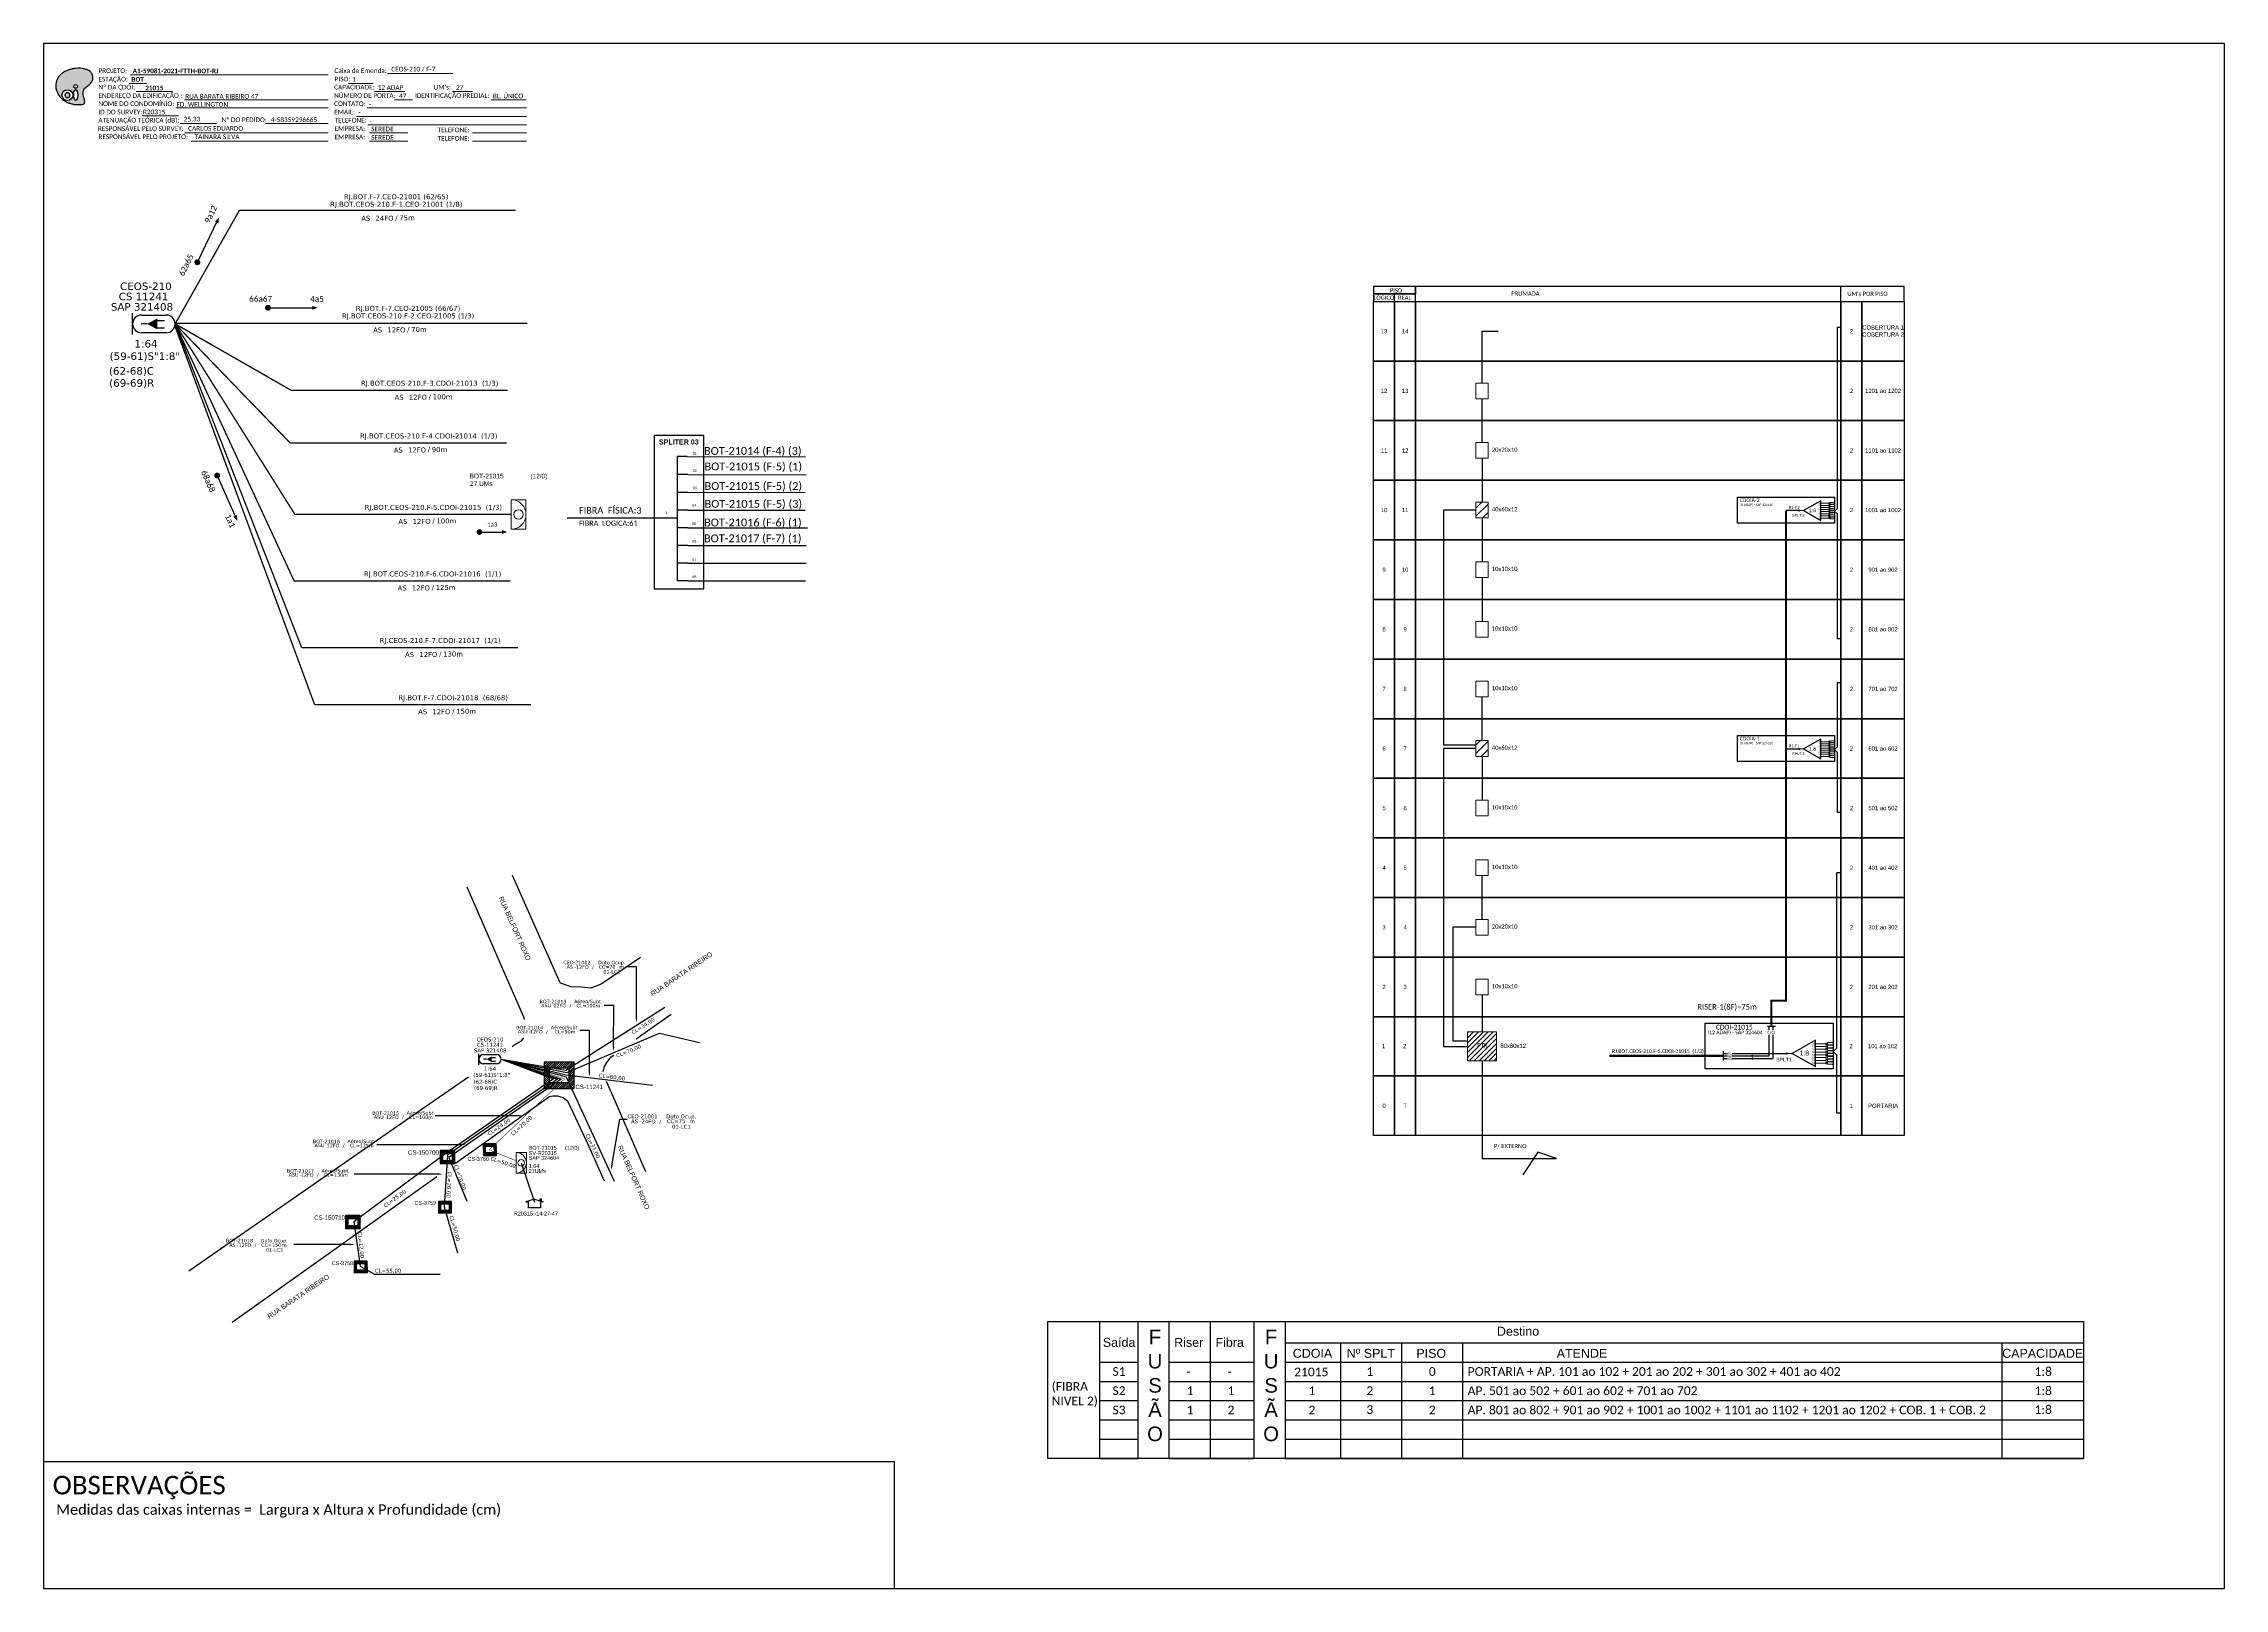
# Model space of a CAD drawing. Extents: x -89 to 749, y 705 to 1299.
import ezdxf
from ezdxf import colors
from ezdxf.entities.mleader import LeaderData, LeaderLine
from ezdxf.enums import TextEntityAlignment as Align
from ezdxf.math import Vec2, Vec3

# ---------------------------------------------------------------- set-up
doc = ezdxf.new("R2010")
doc.units = 0
for name, color, linetype in [('10.1-Caixas Subterrâneas', 5, 'Continuous'), ('20.4-CEOS', 1, 'Continuous'), ('CAP a instalar', 1, 'Continuous'), ('CAP_A_INSTALAR', 1, 'Continuous'), ('CD a instalar', 1, 'Continuous'), ('CELULAS_GPON', 7, 'Continuous'), ('INDICAÇÃO', 7, 'Continuous'), ('label_cabos', 7, 'Continuous'), ('Legenda', 1, 'Continuous'), ('LOGRADOURO', 5, 'Continuous'), ('MUB', 252, 'Continuous'), ('SETA', 7, 'Continuous'), ('surveys', 7, 'Continuous'), ('surveys legendas', 7, 'Continuous'), ('texto', 255, 'Continuous'), ('UNIFILAR', 7, 'Continuous')]:
    doc.layers.add(name, color=color, linetype=linetype)
for name, color, linetype, lineweight in [("20.0-LEGENDA DOS CDO'S", 1, 'Continuous', 0), ('20.1-CDO_INTERIOR', 1, 'Continuous', 0), ('40.1-ETIQUETAS', 1, 'Continuous', 20)]:
    doc.layers.add(name, color=color, linetype=linetype, lineweight=lineweight)
doc.layers.add('EXTRA', color=50, linetype='Continuous', plot=False)
doc.styles.add('ARIAL', font='arial.ttf')
doc.styles.add('siredit', font='verdana.ttf')
doc.styles.get("Standard").update_dxf_attribs({"font": 'arial.ttf'})
doc.styles.add('WMF-Calibri0', font='calibri.ttf')
doc.styles.add('WMF-Calibri1', font='calibrib.ttf')
doc.linetypes.add('FENCELINE1', pattern='A,0.25,-0.1,[133,ltypeshp.shx,S=0.1,R=0,X=-0.1,Y=0],-0.1,1', length=1.45)

# ---------------------------------------------------------------- blocks, each defined once
blk = doc.blocks.new('OI')
h = blk.add_hatch(color=40)
edge = h.paths.add_edge_path()
edge.add_spline(control_points=[(4.35, -0.67), (3.92, -0.99), (3.26, -1.5), (2.81, -2.59), (2.9, -3.5), (3.06, -4.27), (3.31, -4.85), (3.37, -5.39), (3.4, -5.88), (3.2, -6.4), (2.54, -6.61), (1.65, -6.63), (0.55, -6.67), (-0.56, -6.42), (-1.61, -6.14), (-2.77, -5.61), (-3.92, -4.77), (-4.89, -3.7), (-5.34, -2.65), (-5.6, -1.94), (-5.85, -0.96), (-5.71, 0.47), (-5.1, 2.02), (-4.14, 3.02), (-3.3, 3.61), (-2.37, 4.16), (-1.36, 4.44), (-0.56, 4.7), (0.79, 4.85), (2.24, 4.97), (3.79, 4.57), (4.67, 4.21), (5.44, 3.65), (5.76, 2.99), (6.03, 2.21), (6.01, 1.46), (5.72, 0.64), (5.31, 0.08), (4.88, -0.38), (4.51, -0.55), (4.35, -0.67)], knot_values=[0, 0, 0, 0, 1.60434, 2.417191, 3.427595, 4.282808, 4.776746, 5.304182, 5.888771, 6.258406, 6.858137, 7.79129, 8.986195, 10.124242, 11.187857, 12.242908, 13.953784, 15.414161, 16.515391, 17.349188, 17.675853, 19.552021, 21.515531, 22.568638, 23.63245, 24.621084, 25.782718, 26.745347, 27.142653, 29.870543, 31.004649, 31.921532, 32.709589, 33.801391, 34.042471, 35.192333, 35.971461, 36.628871, 37.254359, 37.836911, 37.836911, 37.836911, 37.836911], degree=3, periodic=0)
h.paths.add_polyline_path([(1.13, -0.87, -1), (-0.04, -0.87, -1)], flags=16)
edge = h.paths.add_edge_path(flags=16)
edge.add_ellipse((0.56, -3.59), major_axis=(-0.02, 1.71), ratio=0.361305, start_angle=0, end_angle=360)
h.paths.add_polyline_path([(-0.36, -3.62, -1), (-3.8, -3.62, -1)], flags=16)
edge = h.paths.add_edge_path(flags=0)
edge.add_ellipse((-2.08, -3.62), major_axis=(0, 0.885), ratio=0.758294, start_angle=0, end_angle=360)
at = {"color": 40}
for centre, radius in [((-2.08, -3.62), 1.72), ((0.54, -0.87), 0.587)]:
    blk.add_circle(centre, radius, dxfattribs=at)
blk.add_ellipse((-2.08, -3.62), major_axis=(0, 0.885), ratio=0.758294, start_param=-3.141592653589792, end_param=3.141592653589792, dxfattribs=at)
blk.add_ellipse((0.56, -3.59), major_axis=(-0.02, 1.71), ratio=0.361305, dxfattribs=at)
at = {"color": 40, "start_tangent": (-0.800898, -0.598801), "end_tangent": (-0.800898, -0.598801)}
blk.add_spline([(4.35, -0.67), (3.2, -1.78), (2.9, -2.54), (2.92, -3.55), (3.12, -4.38), (3.28, -4.85), (3.37, -5.37), (3.35, -5.95), (3.2, -6.29), (2.66, -6.55), (1.73, -6.63), (0.54, -6.62), (-0.58, -6.41), (-1.6, -6.11), (-2.56, -5.67), (-3.95, -4.67), (-4.89, -3.56), (-5.37, -2.56), (-5.64, -1.78), (-5.72, -1.46), (-5.63, 0.42), (-4.84, 2.22), (-4.13, 2.99), (-3.27, 3.62), (-2.4, 4.09), (-1.3, 4.47), (-0.37, 4.72), (0.02, 4.77), (2.75, 4.8), (3.85, 4.53), (4.69, 4.16), (5.31, 3.68), (5.85, 2.73), (5.93, 2.5), (5.94, 1.35), (5.67, 0.62), (5.29, 0.08), (4.84, -0.36), (4.35, -0.67)], degree=3, dxfattribs=at)
blk = doc.blocks.new('CARIMBO')
at = {"color": 7, "lineweight": 0}
for points in [[(134.48, -16.3), (159.61, -16.3)], [(35.15, -20.06), (41.7, -20.06)], [(35.66, -16.79), (111.64, -16.79)], [(37.81, -23.14), (51.75, -23.14)], [(119.43, -20.02), (128.92, -20.02)], [(129.48, -23.14), (141.1, -23.14)], [(159.42, -23.14), (167.09, -23.14)], [(40.13, -32.55), (54.07, -32.55)], [(52.97, -29.48), (111.64, -29.48)], [(56.38, -26.37), (111.64, -26.37)], [(122.56, -32.72), (187.83, -32.72)], [(126.6, -29.48), (187.83, -29.48)], [(137.07, -26.37), (144.01, -26.37)], [(174.24, -26.37), (187.8, -26.37)], [(54.67, -35.52), (68.61, -35.52)], [(56.38, -39.07), (111.64, -39.07)], [(126.84, -35.96), (187.83, -35.96)], [(127.45, -39.07), (142.25, -39.07)], [(167.06, -39.07), (187.83, -39.07)], [(58.87, -42.31), (111.64, -42.31)], [(127.45, -42.31), (142.25, -42.31)], [(167.06, -42.31), (187.83, -42.31)]]:
    blk.add_lwpolyline(points, dxfattribs=at)
at = {"color": 7, "xscale": 1.213923925163967, "yscale": 1.213923925163967, "zscale": 1.213923925163967, "rotation": 0.1532896023949059}
blk.add_blockref('OI', (13.86, -20.16), dxfattribs=at)
at = {"color": 7, "lineweight": 0, "style": 'WMF-Calibri0'}
for s, height, p in [('PROJETO:', 1.793, (23.26, -16.04)), ('Caixa de Emenda:', 1.7927, (114.02, -16.04)), ('ESTAÇÃO:', 1.793, (23.26, -19.32)), ('ENDEREÇO DA EDIFICAÇÃO :', 1.7927, (23.26, -25.63)), ('Nº DA CDOI:', 1.7927, (23.26, -22.39)), ('CAPACIDADE:', 1.7927, (113.91, -22.39)), ('NÚMERO DE PORTA:', 1.7927, (113.91, -25.63)), ('PISO:', 1.793, (114.09, -19.28)), ('IDENTIFICAÇÃO PREDIAL:', 1.7927, (144.99, -25.63)), ("UM's:", 1.793, (152.15, -22.39)), ('ATENUAÇÃO TEÓRICA (dB):', 1.7927, (23.26, -35.09)), ('NOME DO CONDOMÍNIO:', 1.7927, (23.26, -28.74)), ('ID DO SURVEY:', 1.7927, (23.26, -31.97)), ('CONTATO:', 1.793, (113.91, -28.74)), ('EMAIL:', 1.793, (113.91, -31.97)), ('TELEFONE:', 1.793, (114.09, -35.09)), ('RESPONSÁVEL PELO SURVEY:', 1.7927, (23.02, -38.32)), ('RESPONSÁVEL PELO PROJETO:', 1.7927, (23.26, -41.44)), ('EMPRESA:', 1.793, (114.09, -38.32)), ('EMPRESA:', 1.793, (114.09, -41.56)), ('TELEFONE:', 1.793, (153.7, -38.83)), ('TELEFONE:', 1.793, (153.7, -42.06))]:
    blk.add_text(s, height=height, dxfattribs=at).set_placement(p)
at = {"color": 7, "lineweight": 0, "flags": 8}
for tag, p, style in [('PROJ', (36.46, -16.13), 'WMF-Calibri1'), ('CEOS-XX', (135.87, -15.46), 'WMF-Calibri0'), ('EST', (35.94, -19.41), 'WMF-Calibri1'), ('LOGRADOURO', (56.65, -25.91), 'WMF-Calibri0'), ('PISO_PTR', (120.78, -19.42), 'WMF-Calibri0'), ('CAPAC.', (130.66, -22.52), 'WMF-Calibri0'), ('N°', (138.85, -25.77), 'WMF-Calibri0'), ("UC'S", (160.78, -22.54), 'WMF-Calibri0'), ('N°PREDIO', (174.94, -25.77), 'WMF-Calibri0'), ('_ID_', (40.39, -31.94), 'WMF-Calibri0'), ('NOME_DO_COND.', (53.23, -29.02), 'WMF-Calibri0'), ('O_POTEN', (56.06, -34.68), 'WMF-Calibri0'), ('EMAIL', (123.26, -32.12), 'WMF-Calibri0'), ('NOME_DO_CONTATO', (127.3, -28.89), 'WMF-Calibri0'), ('RES_SURVEY', (57.78, -38.23), 'WMF-Calibri0'), ('RES_PROJ', (60.27, -41.47), 'WMF-Calibri0'), ('TELEFONE', (127.55, -35.36), 'WMF-Calibri0'), ('EMP_RESP_SURVEY', (128.16, -38.47), 'WMF-Calibri0'), ('EMP_RESP_PROJ', (128.16, -41.71), 'WMF-Calibri0'), ('CONT_RESP_SURVEY', (167.76, -38.47), 'WMF-Calibri0'), ('CONT_RESP_PROJ', (167.76, -41.71), 'WMF-Calibri0')]:
    blk.add_attdef(tag, p, '', height=1.79, dxfattribs=dict(at, style=style))
at = {"color": 7, "lineweight": 0, "style": 'WMF-Calibri1', "flags": 8}
blk.add_attdef("N° CDO'S", text='', height=1.79, dxfattribs=at).set_placement((44.78, -22.68), align=Align.CENTER)
blk = doc.blocks.new('SURVEY_SURVEY')
for p, q in [((0, 0.0000152), (-0.0000151, 0.0000108)), ((-0.0000151, 0.0000108), (-0.0000104, 0.0000108)), ((-0.0000103, 0), (-0.0000103, 0.0000108)), ((0.0000103, 0), (-0.0000103, 0)), ((0, 0.0000152), (0.0000151, 0.0000108)), ((0.0000101, 0.0000159), (0.0000117, 0.0000159)), ((0.0000101, 0.0000123), (0.0000101, 0.0000159)), ((0.0000151, 0.0000108), (0.0000103, 0.0000108)), ((0.0000103, 0.0000108), (0.0000103, 0)), ((0.0000117, 0.0000159), (0.0000117, 0.0000119))]:
    blk.add_line(p, q)
blk = doc.blocks.new('*X73')
at = {"color": 0, "linetype": 'Continuous'}
for p, q in [((-1.25, 0.34099), (-0.49099, 1.1)), ((-1.25, 0.517767), (-0.667767, 1.1)), ((-1.25, 0.694544), (-0.844544, 1.1)), ((-1.25, 0.87132), (-1.02132, 1.1)), ((-1.25, 1.048097), (-1.198097, 1.1)), ((-1.25, 0.164214), (-0.8035, 0.610714)), ((-1.25, -0.012563), (-0.8035, 0.433937)), ((-1.25, -0.18934), (-0.8035, 0.25716)), ((-1.25, -0.366117), (-0.8035, 0.080383)), ((-0.789214, 0.625), (-0.314214, 1.1)), ((-0.612437, 0.625), (-0.137437, 1.1)), ((-0.43566, 0.625), (0.03934, 1.1)), ((-0.258883, 0.625), (0.216117, 1.1)), ((-0.082107, 0.625), (0.392893, 1.1)), ((0.09467, 0.625), (0.56967, 1.1)), ((0.271447, 0.625), (0.746447, 1.1)), ((0.448223, 0.625), (0.923223, 1.1)), ((0.625, 0.625), (1.1, 1.1)), ((0.801777, 0.625), (1.25, 1.073223)), ((0.8035, 0.449947), (1.25, 0.896447)), ((0.8035, 0.27317), (1.25, 0.71967)), ((0.8035, 0.096393), (1.25, 0.542893)), ((0.8035, -0.080383), (1.25, 0.366117)), ((0.8035, -0.25716), (1.25, 0.18934)), ((0.8035, -0.433937), (1.25, 0.012563)), ((-1.25, -0.542893), (-0.8035, -0.096393)), ((-1.25, -0.71967), (-0.8035, -0.27317)), ((-1.25, -0.896447), (-0.8035, -0.449947)), ((-1.25, -1.073223), (-0.801777, -0.625)), ((-1.1, -1.1), (-0.625, -0.625)), ((-0.923223, -1.1), (-0.448223, -0.625)), ((-0.746447, -1.1), (-0.271447, -0.625)), ((-0.56967, -1.1), (-0.09467, -0.625)), ((-0.392893, -1.1), (0.082107, -0.625)), ((-0.216117, -1.1), (0.258883, -0.625)), ((-0.03934, -1.1), (0.43566, -0.625)), ((0.137437, -1.1), (0.612437, -0.625)), ((0.314214, -1.1), (0.789214, -0.625)), ((0.49099, -1.1), (1.25, -0.34099)), ((0.667767, -1.1), (1.25, -0.517767)), ((0.8035, -0.610714), (1.25, -0.164214)), ((0.844544, -1.1), (1.25, -0.694544)), ((1.02132, -1.1), (1.25, -0.87132)), ((1.198097, -1.1), (1.25, -1.048097))]:
    blk.add_line(p, q, dxfattribs=at)
blk = doc.blocks.new('MANHOLE_MQ')
at = {"color": 0, "linetype": 'Continuous'}
for p, q in [((0.00000623, 0.00000569), (-0.00000627, 0.00000569)), ((-0.00000627, 0.00000569), (-0.00000627, -0.00000531)), ((-0.00000404, 0.00000331), (0.00000399, 0.00000331)), ((-0.00000404, -0.00000294), (-0.00000404, 0.00000331)), ((0.00000399, 0.00000331), (0.00000399, -0.00000294)), ((0.00000623, -0.00000531), (0.00000623, 0.00000569)), ((-0.00000627, -0.00000531), (0.00000623, -0.00000531)), ((0.00000399, -0.00000294), (-0.00000404, -0.00000294)), ((0.00000399, -0.00000294), (0.00000399, -0.00000294))]:
    blk.add_line(p, q, dxfattribs=at)
at = {"color": 0, "linetype": 'Continuous', "xscale": 5e-06, "yscale": 5e-06, "zscale": 1e-05}
blk.add_blockref('*X73', (-0.00000002, 0.00000019), dxfattribs=at)
blk = doc.blocks.new('Inst CB DT OCUP CFOA-SM-AS-80-TS-24')
at = {"layer": 'label_cabos', "color": 0, "style": 'siredit'}
for tag, flags, p in [('ID_ATIVIDADE', 3, (1.31, 2.67)), ('FATOR', 1, (11.56, 2.55))]:
    blk.add_attdef(tag, text='', height=1, rotation=359.69, dxfattribs=dict(at, flags=flags)).set_placement(p, align=Align.MIDDLE_CENTER)
for tag, p in [('TIPO_CABO', (1.76, 0)), ('DESTINO_CABO', (3.13, 1.26)), ('CABO', (4.69, -0.05)), ('/', (7.71, -0.05)), ('LANCE', (10.91, 0)), ('TIPO_CABO', (13.11, 1.24)), ('UND', (15.96, 0)), ('FID', (13.15, -1.41))]:
    blk.add_attdef(tag, text='', height=1, rotation=359.69, dxfattribs=at).set_placement(p, align=Align.MIDDLE_CENTER)
blk.add_attdef('QTDE', (12.43, -0.47), '', height=1, rotation=359.69, dxfattribs=at)
blk = doc.blocks.new('LEGENDA DOS CABOS')
at = {"layer": 'EXTRA', "color": 0, "style": 'siredit'}
for tag, p in [('ID', (4.6, 0.97)), ('XX', (9.03, 0.97))]:
    blk.add_attdef(tag, text='', height=0.48, rotation=359.69001, dxfattribs=at).set_placement(p, align=Align.MIDDLE_CENTER)
at = {"layer": 'Legenda', "color": 0, "style": 'siredit'}
for tag, p in [('TIPO_CABO', (1.31, 0)), ('CABO', (4.69, -0.05)), ('/', (6.81, -0.05)), ('METROS', (10.03, -0.05))]:
    blk.add_attdef(tag, text='', height=0.8, rotation=359.69001, dxfattribs=at).set_placement(p, align=Align.MIDDLE_CENTER)
blk = doc.blocks.new('ETIQUETA_RS5F')
at = {"layer": '40.1-ETIQUETAS', "color": 0, "style": 'siredit'}
blk.add_text('/', height=1.5, dxfattribs=at).set_placement((1.58, -1.95), align=Align.MIDDLE_RIGHT)
for tag, p in [('ETIQUETA_R_SECUNDARIA', (1.21, 2.1)), ('ETIQUETA_R_PRIMARIA', (1.21, 4.1)), ('F_ATIVAS/F_MORTAS', (1.14, -4.24))]:
    blk.add_attdef(tag, text='', height=1.5, dxfattribs=at).set_placement(p, align=Align.MIDDLE_CENTER)
for tag, p in [('TIPO_CABO', (-6.58, -2.12)), ('CAP_CABO', (0.4, -2.09))]:
    blk.add_attdef(tag, text='', height=1.5, dxfattribs=at).set_placement(p, align=Align.MIDDLE_RIGHT)
for tag, p in [('FUSÃO_1', (0.85, -8.39)), ('FUSÃO_2', (0.85, -10.6)), ('FUSÃO_3', (0.85, -12.93)), ('FUSÃO_4', (0.85, -15.14)), ('FUSÃO_5', (0.85, -17.16))]:
    blk.add_attdef(tag, text='', height=1.5, dxfattribs=at).set_placement(p, align=Align.CENTER)
blk.add_attdef('METROS', text='', height=1.5, dxfattribs=at).set_placement((2.14, -1.95), align=Align.MIDDLE_LEFT)
blk = doc.blocks.new('CDOI_INT')
at = {"layer": '20.1-CDO_INTERIOR', "color": 0, "lineweight": 18}
blk.add_lwpolyline([(4.25, -4.25), (4.25, 4.25), (0, 4.25), (0, -4.25)], close=True, dxfattribs=at)
blk.add_circle((2.12, 0), 1.36, dxfattribs=at)
blk.add_arc((0, 0), 4.25, 270, 90, dxfattribs=at)
at = {"layer": "20.0-LEGENDA DOS CDO'S", "color": 0, "style": 'ARIAL'}
for tag, p in [('SAP', (-0.08, 6.23)), ('CDO_N', (-0.08, 10.38)), ('SURVEY', (-0.08, 8.2)), ('SPLITER_1', (21.18, 10.38)), ('SPLITER_2', (21.19, 8.68)), ('1:XX', (5.94, -2.22)), ('UMS', (5.94, -4.24))]:
    blk.add_attdef(tag, p, '', height=1.36, dxfattribs=at)
blk.add_attdef('FIBRAS_UTILIZADAS', text='', height=1.36, dxfattribs=at).set_placement((15.34, 10.38), align=Align.CENTER)
blk = doc.blocks.new('SPLT_1-8_SC-APC')
at = {"color": 1, "lineweight": 0}
blk.add_lwpolyline([(-17, -7.5), (-19.3, -7.5)], dxfattribs=at)
at = {"color": 1}
blk.add_lwpolyline([(-7.4, -2.1), (-17, -7.5), (-7.4, -13), (-7.4, -2.1)], dxfattribs=at)
at = {"color": 3, "lineweight": 0}
for points in [[(-3, -3.5), (-7.4, -3.5)], [(-7.4, -4.7), (-3, -4.7)], [(-7.4, -5.8), (-3, -5.8)], [(-7.4, -7), (-3, -7)], [(-7.4, -8.1), (-3, -8.1)], [(-7.4, -9.3), (-3, -9.3)], [(-7.4, -10.4), (-3, -10.4)], [(-7.4, -11.6), (-3, -11.6)], [(-2.4, -3), (-2.4, -4)], [(-2.4, -3), (0, -3)], [(-2.4, -4), (0, -4)], [(-2.4, -4.2), (-2.4, -5.2)], [(-2.4, -4.2), (0, -4.2)], [(-2.4, -5.2), (0, -5.2)], [(-2.4, -5.3), (-2.4, -6.3)], [(-2.4, -5.3), (0, -5.3)], [(-2.4, -6.3), (0, -6.3)], [(-2.4, -6.5), (-2.4, -7.5)], [(-2.4, -6.5), (0, -6.5)], [(-2.4, -7.5), (0, -7.5)], [(-2.4, -7.6), (-2.4, -8.6)], [(-2.4, -7.6), (0, -7.6)], [(-2.4, -8.6), (0, -8.6)], [(-2.4, -8.8), (-2.4, -9.8)], [(-2.4, -8.8), (0, -8.8)], [(-2.4, -9.8), (0, -9.8)], [(-2.4, -9.9), (-2.4, -10.9)], [(-2.4, -9.9), (0, -9.9)], [(-2.4, -10.9), (0, -10.9)], [(-2.4, -11.1), (-2.4, -12.1)], [(-2.4, -11.1), (0, -11.1)], [(-2.4, -12.1), (0, -12.1)]]:
    blk.add_lwpolyline(points, dxfattribs=at)
for points in [[(-3, -3.2), (-2.4, -3.2), (-2.4, -3.8), (-3, -3.8)], [(-3, -4.4), (-2.4, -4.4), (-2.4, -5), (-3, -5)], [(-3, -5.5), (-2.4, -5.5), (-2.4, -6.1), (-3, -6.1)], [(-3, -6.7), (-2.4, -6.7), (-2.4, -7.3), (-3, -7.3)], [(-3, -7.8), (-2.4, -7.8), (-2.4, -8.4), (-3, -8.4)], [(-3, -9), (-2.4, -9), (-2.4, -9.6), (-3, -9.6)], [(-3, -10.1), (-2.4, -10.1), (-2.4, -10.7), (-3, -10.7)], [(-3, -11.3), (-2.4, -11.3), (-2.4, -11.9), (-3, -11.9)]]:
    blk.add_lwpolyline(points, close=True, dxfattribs=at)
at = {"color": 1, "style": 'ARIAL'}
for s, height, p in [('1:8', 2, (-13.9, -8.4)), ('S1', 0.75, (-8.7, -3.8)), ('S2', 0.75, (-8.7, -5)), ('S3', 0.75, (-8.7, -6.2)), ('S4', 0.75, (-8.7, -7.4)), ('S5', 0.75, (-8.7, -8.6)), ('S6', 0.75, (-8.7, -9.7)), ('S7', 0.75, (-8.7, -10.8)), ('S8', 0.75, (-8.7, -11.9))]:
    blk.add_text(s, height=height, dxfattribs=at).set_placement(p)

msp = doc.modelspace()

# ---------------------------------------------------------------- hatches: boundary and pattern name
h = msp.add_hatch()
h.set_pattern_fill('ANSI31', color=1, scale=0.7, style=0)
h.set_pattern_definition([(45, (-220.624, 419.4587), (-1.571545, 1.571545), [])])
h.paths.add_polyline_path([(466.11, 1122.68), (461.47, 1122.68), (461.47, 1116.64), (466.11, 1116.64)])
h.paths.add_polyline_path([(466.11, 1031), (461.47, 1031), (461.47, 1024.96), (466.11, 1024.96)])
h = msp.add_hatch(color=3)
h.dxf.hatch_style = 1
edge = h.paths.add_edge_path()
edge.add_arc((585.76, 1119.45), 0.179, 0, 360)
h = msp.add_hatch(color=3)
h.dxf.hatch_style = 1
edge = h.paths.add_edge_path()
edge.add_arc((585.76, 1027.77), 0.179, 0, 360)
h = msp.add_hatch()
h.set_pattern_fill('ANSI31', color=1, scale=0.42)
h.set_pattern_definition([(45, (-85.3628, 2788.8523), (-0.9429269, 0.9429269), [])])
h.paths.add_polyline_path([(469.32, 907.91), (469.32, 918.97), (458.26, 918.97), (458.26, 907.91)])
h.paths.add_polyline_path([(461.57, 912.55), (466.34, 912.55), (466.34, 914.98), (461.57, 914.98)], flags=24)
h = msp.add_hatch(color=3)
h.dxf.hatch_style = 1
edge = h.paths.add_edge_path()
edge.add_arc((567.74, 909.81), 0.237, 0, 360)
h = msp.add_hatch(color=3)
h.dxf.hatch_style = 1
edge = h.paths.add_edge_path()
edge.add_arc((567.74, 908.74), 0.237, 0, 360)
h = msp.add_hatch(color=3)
h.dxf.hatch_style = 1
edge = h.paths.add_edge_path()
edge.add_arc((580.99, 910.73), 0.237, 0, 360)

# ---------------------------------------------------------------- linework, layer by layer
at = {"color": 5}
for p, q in [((574.23, 909.81), (574.23, 917.9)), ((575.77, 908.88), (575.77, 917.9)), ((567.74, 909.81), (574.23, 909.81)), ((567.74, 908.74), (575.77, 908.74))]:
    msp.add_line(p, q, dxfattribs=at)
at = {"color": 3}
for p, q in [((556.49, 910.73), (558.21, 910.73)), ((559.99, 910.73), (574.04, 910.73)), ((574.42, 910.73), (580.99, 910.73))]:
    msp.add_line(p, q, dxfattribs=at)
for p, q in [((331.44, 807.63), (331.44, 755.02)), ((359.27, 807.63), (359.27, 755.02)), ((376.07, 807.63), (376.07, 755.02)), ((388.15, 807.63), (388.15, 755.02)), ((409.41, 799.4), (409.41, 755.02)), ((432.85, 799.4), (432.85, 755.02)), ((456.24, 799.4), (456.24, 755.02)), ((663.72, 799.4), (663.72, 755.02))]:
    msp.add_line(p, q)
for points in [[(-89.32, 705.02), (749.25, 705.02), (749.25, 1299.02), (-89.32, 1299.02), (-89.32, 705.02)], [(430.17, 1199.88), (430.17, 1202.76)], [(438.27, 1199.88), (626.13, 1199.88), (626.13, 1205.64), (438.27, 1205.64), (438.27, 1205.64), (438.27, 1202.76)], [(601.8, 1199.88), (601.8, 1205.64)], [(316.75, 807.63), (316.75, 755.02)], [(343.51, 755.02), (343.51, 807.63)], [(388.15, 799.4), (695.02, 799.4)], [(316.75, 792), (331.44, 792)], [(343.51, 792), (376.07, 792)], [(388.15, 792), (695.02, 792)], [(316.75, 784.61), (331.44, 784.61)], [(343.51, 784.61), (376.07, 784.61)], [(388.15, 784.61), (695.02, 784.61)], [(316.75, 777.21), (331.44, 777.21)], [(343.51, 777.21), (376.07, 777.21)], [(388.15, 777.21), (695.02, 777.21)], [(316.75, 769.81), (331.44, 769.81)], [(343.51, 769.81), (376.07, 769.81)], [(388.15, 769.81), (695.02, 769.81)], [(316.75, 762.41), (331.44, 762.41)], [(316.75, 755.02), (331.44, 755.02)], [(343.51, 762.41), (376.07, 762.41)], [(343.51, 755.02), (376.07, 755.02)], [(388.15, 762.41), (695.02, 762.41)], [(388.15, 755.02), (695.02, 755.02)]]:
    msp.add_lwpolyline(points)
at = {"color": 7, "lineweight": 0}
msp.add_lwpolyline([(-4.01, 1268.26), (20.14, 1268.26)], dxfattribs=at)
at = {"color": 7, "const_width": 1.13}
for points in [[(-30.44, 1214.43, 1), (-29.95, 1215.45, 1)], [(-3.6, 1197.44, 1), (-2.47, 1197.45, 1)], [(-22.82, 1133.48, 1), (-22.36, 1132.45, 1)]]:
    msp.add_lwpolyline(points, format="xyb", close=True, dxfattribs=at)
for points in [[(422.07, 1202.76), (438.27, 1202.76), (438.27, 1205.64), (422.07, 1205.64)], [(422.07, 1199.88), (438.27, 1199.88), (438.27, 1202.76), (422.07, 1202.76)], [(422.07, 1199.88), (430.17, 1199.88), (430.17, 1176.96), (422.07, 1176.96)], [(430.17, 1199.88), (438.27, 1199.88), (438.27, 1176.96), (430.17, 1176.96)], [(438.27, 1199.88), (601.8, 1199.88), (601.8, 1176.96), (438.27, 1176.96)], [(601.8, 1199.88), (609.9, 1199.88), (609.9, 1176.96), (601.8, 1176.96)], [(609.9, 1199.88), (626.11, 1199.88), (626.11, 1176.96), (609.9, 1176.96)], [(422.07, 1176.96), (430.17, 1176.96), (430.17, 1154.04), (422.07, 1154.04)], [(430.17, 1176.96), (438.27, 1176.96), (438.27, 1154.04), (430.17, 1154.04)], [(438.27, 1176.96), (601.8, 1176.96), (601.8, 1154.04), (438.27, 1154.04)], [(601.8, 1176.96), (609.9, 1176.96), (609.9, 1154.04), (601.8, 1154.04)], [(609.9, 1176.96), (626.11, 1176.96), (626.11, 1154.04), (609.9, 1154.04)], [(422.07, 1154.04), (430.17, 1154.04), (430.17, 1131.12), (422.07, 1131.12)], [(430.17, 1154.04), (438.27, 1154.04), (438.27, 1131.12), (430.17, 1131.12)], [(438.27, 1154.04), (601.8, 1154.04), (601.8, 1131.12), (438.27, 1131.12)], [(601.8, 1154.04), (609.9, 1154.04), (609.9, 1131.12), (601.8, 1131.12)], [(609.9, 1154.04), (626.11, 1154.04), (626.11, 1131.12), (609.9, 1131.12)], [(422.07, 1131.12), (430.17, 1131.12), (430.17, 1108.2), (422.07, 1108.2)], [(430.17, 1131.12), (438.27, 1131.12), (438.27, 1108.2), (430.17, 1108.2)], [(438.27, 1131.12), (601.8, 1131.12), (601.8, 1108.2), (438.27, 1108.2)], [(601.8, 1131.12), (609.9, 1131.12), (609.9, 1108.2), (601.8, 1108.2)], [(609.9, 1131.12), (626.11, 1131.12), (626.11, 1108.2), (609.9, 1108.2)], [(422.07, 1108.2), (430.17, 1108.2), (430.17, 1085.28), (422.07, 1085.28)], [(430.17, 1108.2), (438.27, 1108.2), (438.27, 1085.28), (430.17, 1085.28)], [(438.27, 1108.2), (601.8, 1108.2), (601.8, 1085.28), (438.27, 1085.28)], [(601.8, 1108.2), (609.9, 1108.2), (609.9, 1085.28), (601.8, 1085.28)], [(609.9, 1108.2), (626.11, 1108.2), (626.11, 1085.28), (609.9, 1085.28)], [(422.07, 1085.28), (430.17, 1085.28), (430.17, 1062.36), (422.07, 1062.36)], [(430.17, 1085.28), (438.27, 1085.28), (438.27, 1062.36), (430.17, 1062.36)], [(438.27, 1085.28), (601.8, 1085.28), (601.8, 1062.36), (438.27, 1062.36)], [(601.8, 1085.28), (609.9, 1085.28), (609.9, 1062.36), (601.8, 1062.36)], [(609.9, 1085.28), (626.11, 1085.28), (626.11, 1062.36), (609.9, 1062.36)], [(422.07, 1062.36), (430.17, 1062.36), (430.17, 1039.44), (422.07, 1039.44)], [(430.17, 1062.36), (438.27, 1062.36), (438.27, 1039.44), (430.17, 1039.44)], [(438.27, 1062.36), (601.8, 1062.36), (601.8, 1039.44), (438.27, 1039.44)], [(601.8, 1062.36), (609.9, 1062.36), (609.9, 1039.44), (601.8, 1039.44)], [(609.9, 1062.36), (626.11, 1062.36), (626.11, 1039.44), (609.9, 1039.44)], [(296.88, 807.63), (695.02, 807.63), (695.02, 755.02), (296.88, 755.02)]]:
    msp.add_lwpolyline(points, close=True)
at = {"color": 3}
for points in [[(463.79, 1168.52), (463.79, 1188.42), (470.02, 1188.42)], [(601.8, 1070.09), (600.44, 1070.09), (600.44, 1118.18), (599.35, 1119.24), (600.44, 1120.29), (600.44, 1189.96), (601.8, 1189.96)], [(463.79, 1145.6), (463.79, 1162.48)], [(463.79, 1162.48), (463.79, 1162.48)], [(463.79, 1139.56), (463.79, 1122.68)], [(461.47, 1119.66), (449, 1119.66), (449, 1029.38), (461.47, 1029.38)], [(463.79, 1116.64), (463.79, 1099.76)], [(463.79, 1093.72), (463.79, 1076.84)], [(601.8, 1003.37), (600.44, 1003.37), (600.44, 1026.5), (599.35, 1027.55), (600.44, 1028.61), (600.44, 1053.37), (601.8, 1053.37)], [(463.79, 1031), (463.79, 1047.88)], [(461.47, 1027.98), (449, 1027.98), (449, 913.44), (458.26, 913.44)], [(463.79, 1024.96), (463.79, 1008.07)], [(463.79, 962.23), (463.79, 979.12)], [(601.8, 887.75), (600.27, 887.75), (600.27, 910.02), (598.82, 911.42), (600.27, 912.81), (600.27, 980.35), (601.8, 980.35)], [(461.47, 959.22), (452.52, 959.22), (452.52, 915.59), (458.26, 915.59)], [(463.79, 933.28), (463.79, 918.97)]]:
    msp.add_lwpolyline(points, dxfattribs=at)
at = {"color": 0, "lineweight": 0}
for points in [[(461.47, 1168.52), (466.11, 1168.52), (466.11, 1162.48), (461.47, 1162.48)], [(461.47, 1145.6), (466.11, 1145.6), (466.11, 1139.56), (461.47, 1139.56)], [(461.47, 1099.76), (466.11, 1099.76), (466.11, 1093.72), (461.47, 1093.72)], [(461.47, 1076.84), (466.11, 1076.84), (466.11, 1070.8), (461.47, 1070.8)], [(461.47, 1053.92), (466.11, 1053.92), (466.11, 1047.88), (461.47, 1047.88)], [(461.47, 1008.07), (466.11, 1008.07), (466.11, 1002.04), (461.47, 1002.04)], [(461.47, 985.15), (466.11, 985.15), (466.11, 979.12), (461.47, 979.12)], [(461.47, 962.23), (466.11, 962.23), (466.11, 956.2), (461.47, 956.2)], [(461.47, 939.31), (466.11, 939.31), (466.11, 933.28), (461.47, 933.28)]]:
    msp.add_lwpolyline(points, close=True, dxfattribs=at)
at = {"color": 7}
for points in [[(145.51, 1089.37), (164.52, 1089.37), (164.52, 1148.39), (145.51, 1148.39)], [(422.07, 1039.44), (430.17, 1039.44), (430.17, 1016.52), (422.07, 1016.52)], [(430.17, 1039.44), (438.27, 1039.44), (438.27, 1016.52), (430.17, 1016.52)], [(438.27, 1039.44), (601.8, 1039.44), (601.8, 1016.52), (438.27, 1016.52)], [(601.8, 1039.44), (609.9, 1039.44), (609.9, 1016.52), (601.8, 1016.52)], [(609.9, 1039.44), (626.11, 1039.44), (626.11, 1016.52), (609.9, 1016.52)], [(422.07, 1016.52), (430.17, 1016.52), (430.17, 993.6), (422.07, 993.6)], [(430.17, 1016.52), (438.27, 1016.52), (438.27, 993.6), (430.17, 993.6)], [(438.27, 1016.52), (601.8, 1016.52), (601.8, 993.6), (438.27, 993.6)], [(601.8, 1016.52), (609.9, 1016.52), (609.9, 993.6), (601.8, 993.6)], [(609.9, 1016.52), (626.11, 1016.52), (626.11, 993.6), (609.9, 993.6)], [(422.07, 993.6), (430.17, 993.6), (430.17, 970.68), (422.07, 970.68)], [(430.17, 993.6), (438.27, 993.6), (438.27, 970.68), (430.17, 970.68)], [(438.27, 993.6), (601.8, 993.6), (601.8, 970.68), (438.27, 970.68)], [(601.8, 993.6), (609.9, 993.6), (609.9, 970.68), (601.8, 970.68)], [(609.9, 993.6), (626.11, 993.6), (626.11, 970.68), (609.9, 970.68)], [(422.07, 970.68), (430.17, 970.68), (430.17, 947.76), (422.07, 947.76)], [(430.17, 970.68), (438.27, 970.68), (438.27, 947.76), (430.17, 947.76)], [(438.27, 970.68), (601.8, 970.68), (601.8, 947.76), (438.27, 947.76)], [(601.8, 970.68), (609.9, 970.68), (609.9, 947.76), (601.8, 947.76)], [(609.9, 970.68), (626.11, 970.68), (626.11, 947.76), (609.9, 947.76)], [(422.07, 947.76), (430.17, 947.76), (430.17, 924.84), (422.07, 924.84)], [(430.17, 947.76), (438.27, 947.76), (438.27, 924.84), (430.17, 924.84)], [(438.27, 947.76), (601.8, 947.76), (601.8, 924.84), (438.27, 924.84)], [(601.8, 947.76), (609.9, 947.76), (609.9, 924.84), (601.8, 924.84)], [(609.9, 947.76), (626.11, 947.76), (626.11, 924.84), (609.9, 924.84)], [(422.07, 924.84), (430.17, 924.84), (430.17, 902.05), (422.07, 902.05)], [(430.17, 924.84), (438.27, 924.84), (438.27, 902.05), (430.17, 902.05)], [(438.27, 924.84), (601.8, 924.84), (601.8, 902.05), (438.27, 902.05)], [(601.8, 924.84), (609.9, 924.84), (609.9, 902.05), (601.8, 902.05)], [(609.9, 924.84), (626.11, 924.84), (626.11, 902.05), (609.9, 902.05)], [(422.07, 902.05), (430.17, 902.05), (430.17, 879.12), (422.07, 879.12)], [(430.17, 902.05), (438.27, 902.05), (438.27, 879.12), (430.17, 879.12)], [(438.27, 902.05), (601.8, 902.05), (601.8, 879.12), (438.27, 879.12)], [(601.8, 902.05), (609.9, 902.05), (609.9, 879.12), (601.8, 879.12)], [(609.9, 902.05), (626.11, 902.05), (626.11, 879.12), (609.9, 879.12)]]:
    msp.add_lwpolyline(points, close=True, dxfattribs=at)
at = {"color": 1}
for points in [[(562.08, 1124.66), (599.27, 1124.66), (599.27, 1114.64), (562.08, 1114.64)], [(562.08, 1032.98), (599.27, 1032.98), (599.27, 1022.96), (562.08, 1022.96)], [(549.63, 922.33), (598.82, 922.33), (598.82, 904.77), (549.63, 904.77)]]:
    msp.add_lwpolyline(points, close=True, dxfattribs=at)
at = {"color": 1, "lineweight": 0}
for points in [[(461.47, 1122.68), (466.11, 1122.68), (466.11, 1116.64), (461.47, 1116.64)], [(461.47, 1031), (466.11, 1031), (466.11, 1024.96), (461.47, 1024.96)], [(458.26, 918.97), (469.32, 918.97), (469.32, 907.91), (458.26, 907.91)]]:
    msp.add_lwpolyline(points, close=True, dxfattribs=at)
at = {"color": 5, "const_width": 0.77}
msp.add_lwpolyline([(580.68, 1119.45), (580.68, 931.03), (575.05, 931.03), (575.05, 921.19)], dxfattribs=at)
at = {"color": 5}
for points in [[(585.76, 1119.45), (580.68, 1119.45)], [(585.76, 1027.77), (580.68, 1027.77)], [(573.51, 921.19), (576.59, 921.19)], [(574.23, 919.62), (574.23, 921.19)], [(575.77, 919.62), (575.77, 921.19)]]:
    msp.add_lwpolyline(points, dxfattribs=at)
at = {"const_width": 1.1}
msp.add_lwpolyline([(77.7, 1111.21, 1), (78.79, 1111.21, 1)], format="xyb", close=True, dxfattribs=at)
at = {"color": 1}
for points in [[(592, 915.78), (583.05, 910.73), (592, 905.69), (592, 915.78)], [(463.79, 907.91), (463.79, 870.28), (492.47, 870.28), (485.3, 872.79), (479.49, 864.08)], [(556.49, 911.6), (556.49, 907.97)]]:
    msp.add_lwpolyline(points, dxfattribs=at)
at = {"color": 3, "lineweight": 0}
for points in [[(596.05, 914.47), (592, 914.47)], [(596.59, 914.93), (596.59, 914.01)], [(596.59, 914.93), (598.82, 914.93)], [(592, 913.4), (596.05, 913.4)], [(592, 912.33), (596.05, 912.33)], [(592, 911.27), (596.05, 911.27)], [(592, 910.2), (596.05, 910.2)], [(592, 909.13), (596.05, 909.13)], [(592, 908.06), (596.05, 908.06)], [(592, 907), (596.05, 907)], [(596.59, 914.01), (598.82, 914.01)], [(596.59, 913.86), (596.59, 912.94)], [(596.59, 913.86), (598.82, 913.86)], [(596.59, 912.94), (598.82, 912.94)], [(596.59, 912.79), (596.59, 911.88)], [(596.59, 912.79), (598.82, 912.79)], [(596.59, 911.88), (598.82, 911.88)], [(596.59, 911.72), (596.59, 910.81)], [(596.59, 911.72), (598.82, 911.72)], [(596.59, 910.81), (598.82, 910.81)], [(596.59, 910.66), (596.59, 909.74)], [(596.59, 910.66), (598.82, 910.66)], [(596.59, 909.74), (598.82, 909.74)], [(596.59, 909.59), (596.59, 908.67)], [(596.59, 909.59), (598.82, 909.59)], [(596.59, 908.67), (598.82, 908.67)], [(596.59, 908.52), (596.59, 907.61)], [(596.59, 908.52), (598.82, 908.52)], [(596.59, 907.61), (598.82, 907.61)], [(596.59, 907.45), (596.59, 906.54)], [(596.59, 907.45), (598.82, 907.45)], [(596.59, 906.54), (598.82, 906.54)]]:
    msp.add_lwpolyline(points, dxfattribs=at)
for points in [[(596.05, 914.73), (596.59, 914.73), (596.59, 914.2), (596.05, 914.2)], [(596.05, 913.67), (596.59, 913.67), (596.59, 913.14), (596.05, 913.14)], [(596.05, 912.6), (596.59, 912.6), (596.59, 912.07), (596.05, 912.07)], [(596.05, 911.53), (596.59, 911.53), (596.59, 911), (596.05, 911)], [(596.05, 910.46), (596.59, 910.46), (596.59, 909.93), (596.05, 909.93)], [(596.05, 909.4), (596.59, 909.4), (596.59, 908.87), (596.05, 908.87)], [(596.05, 908.33), (596.59, 908.33), (596.59, 907.8), (596.05, 907.8)], [(596.05, 907.26), (596.59, 907.26), (596.59, 906.73), (596.05, 906.73)]]:
    msp.add_lwpolyline(points, close=True, dxfattribs=at)
at = {"color": 1, "const_width": 0.95}
msp.add_lwpolyline([(512.78, 909.81), (556.49, 909.81)], dxfattribs=at)
at = {"color": 2}
for points in [[(556.49, 909.81), (558.21, 909.81)], [(560, 909.81), (567.74, 909.81)]]:
    msp.add_lwpolyline(points, dxfattribs=at)
at = {"color": 7}
for points in [[(556.49, 908.74), (558.21, 908.74)], [(560, 908.74), (567.74, 908.74)], [(-89.24, 753.78), (237.71, 753.78)], [(237.71, 753.78), (237.71, 705.02)]]:
    msp.add_lwpolyline(points, dxfattribs=at)
at = {"color": 1, "lineweight": 0}
msp.add_lwpolyline([(583.05, 910.73), (580.99, 910.73)], dxfattribs=at)
at = {"color": 4}
msp.add_lwpolyline([(94.34, 868.68), (99.47, 853.49)], dxfattribs=at)
at = {"color": 3}
for centre, radius in [((585.76, 1119.45), 0.179), ((585.76, 1027.77), 0.179), ((567.74, 909.81), 0.237), ((567.74, 908.74), 0.237), ((580.99, 910.73), 0.237)]:
    msp.add_circle(centre, radius, dxfattribs=at)
msp.add_arc((574.23, 910.73), 0.187, 0, 180, dxfattribs=at)
for p in [(422.07, 1154.04), (422.07, 1131.12), (422.07, 1108.2), (422.07, 1085.28), (422.07, 1062.36), (422.07, 1039.44), (583.05, 910.73)]:
    msp.add_point(p)
at = {"color": 7}
for p in [(422.07, 1016.52), (422.07, 993.6), (422.07, 970.68), (422.07, 947.76), (422.07, 924.84), (422.07, 902.05)]:
    msp.add_point(p, dxfattribs=at)
at = {"layer": '20.1-CDO_INTERIOR', "lineweight": 18}
msp.add_lwpolyline([(96.32, 864.71), (96.32, 872.64), (92.36, 872.64), (92.36, 864.71)], close=True, dxfattribs=at)
msp.add_circle((94.34, 868.68), 1.27, dxfattribs=at)
msp.add_arc((92.36, 868.68), 3.96, 269.97241, 89.97241, dxfattribs=at)
at = {"layer": '20.4-CEOS', "color": 5}
for p, q in [((-51.68, 1194.65), (-42.14, 1194.65)), ((-42.14, 1187.85), (-51.68, 1187.85)), ((79.85, 910.26), (84.84, 910.26)), ((84.84, 906.71), (79.85, 906.71))]:
    msp.add_line(p, q, dxfattribs=at)
for points in [[(-55.08, 1187.15), (-55.08, 1195.35)], [(-49.54, 1191.25), (-51.84, 1191.25)], [(-45.78, 1192.6), (-42.88, 1192.6)], [(-45.78, 1189.77), (-42.88, 1189.77)], [(78.07, 906.34), (78.07, 910.63)], [(80.97, 908.49), (79.77, 908.49)], [(82.93, 909.19), (84.45, 909.19)], [(82.93, 907.71), (84.45, 907.71)]]:
    msp.add_lwpolyline(points, dxfattribs=at)
for points in [[(-49.54, 1191.25, 0, 4.2, 0), (-45.6, 1191.25, 4.2, 4.2, 0)], [(80.97, 908.49, 0, 2.19, 0), (83.03, 908.49, 2.19, 2.19, 0)]]:
    msp.add_lwpolyline(points, format="xyseb", dxfattribs=at)
for centre, radius, start, end in [((-51.68, 1191.25), 3.4, 90, 270), ((-42.14, 1191.25), 3.4, 270, 90), ((79.85, 908.49), 1.78, 90, 270), ((84.84, 908.49), 1.78, 270, 90)]:
    msp.add_arc(centre, radius, start, end, dxfattribs=at)
at = {"layer": 'CAP a instalar', "color": 7, "linetype": 'FENCELINE1', "ltscale": 5, "const_width": 0.513}
for points in [[(-38.74, 1191.25), (-14.02, 1234.96)], [(-14.02, 1234.96), (92.15, 1234.96)], [(96.72, 1191.51), (-38.89, 1191.51)]]:
    msp.add_lwpolyline(points, dxfattribs=at)
at = {"layer": 'CAP a instalar', "color": 7, "linetype": 'FENCELINE1', "ltscale": 5.3, "const_width": 0.513}
for points in [[(-38.74, 1190.19), (14.91, 1044.79)], [(14.91, 1044.79), (14.91, 1044.79)], [(98.1, 1044.79), (14.91, 1044.79)]]:
    msp.add_lwpolyline(points, dxfattribs=at)
at = {"layer": 'CAP_A_INSTALAR', "color": 7, "linetype": 'FENCELINE1', "ltscale": 2, "elevation": 0.19}
for points in [[(86.61, 908.49), (111.48, 904.29), (149.53, 928.53)], [(86.61, 908.49), (106.74, 900.91), (65.02, 872.02), (29.99, 845.94), (32.42, 828.86), (37.97, 825.81), (63.22, 825.81)], [(86.61, 908.49), (111.65, 901.67), (130.03, 861.57)]]:
    msp.add_lwpolyline(points, dxfattribs=at)
at = {"layer": 'CAP_A_INSTALAR', "color": 8, "linetype": 'FENCELINE1', "ltscale": 2, "elevation": 0.19}
for points in [[(86.61, 908.49), (111.87, 903.35), (147.5, 918.47), (162.89, 914.88)], [(86.61, 908.49), (108.26, 900.88), (65.93, 871.65), (64.72, 851.79), (69.88, 834.07)], [(86.61, 908.49), (109.74, 900.81), (66.47, 870.74), (73.41, 853.96)], [(86.61, 908.49), (111.65, 902.51), (144.84, 898.51)]]:
    msp.add_lwpolyline(points, dxfattribs=at)
at = {"layer": 'CAP_A_INSTALAR', "linetype": 'FENCELINE1', "ltscale": 2, "const_width": 0.186, "elevation": 0.19}
msp.add_lwpolyline([(86.61, 908.49), (111.03, 900.97), (82.01, 873.63), (92.36, 869.47)], dxfattribs=at)
at = {"layer": 'CD a instalar', "color": 8, "linetype": 'FENCELINE1', "ltscale": 5, "const_width": 0.513}
for points in [[(-38.74, 1191.25), (9.89, 1066.8)], [(-38.74, 1191.25), (7.02, 1092.39)], [(-38.74, 1191.25), (5.51, 1145.43)], [(-38.74, 1191.25), (5.87, 1165.72)], [(89.06, 1165.72), (5.87, 1165.72)], [(88.7, 1145.43), (5.51, 1145.43)], [(90.2, 1092.39), (7.02, 1092.39)], [(93.07, 1066.8), (9.89, 1066.8)]]:
    msp.add_lwpolyline(points, dxfattribs=at)
at = {"layer": 'CD a instalar', "linetype": 'FENCELINE1', "ltscale": 5, "const_width": 0.513}
for points in [[(-38.74, 1191.25), (7.31, 1117.98)], [(90.49, 1117.98), (7.31, 1117.98)]]:
    msp.add_lwpolyline(points, dxfattribs=at)
at = {"layer": 'MUB', "color": 76}
for points in [[(89.58, 937.92), (73.52, 974.71)], [(109.32, 937.92), (91.02, 979.17)], [(140.16, 947.64), (125.48, 937.66)], [(95.62, 923.77), (95.47, 924.43), (89.58, 937.92)], [(125.88, 937.92), (125.07, 937.39), (121.13, 935.83), (117.56, 936.22), (113.54, 936.37), (109.39, 937.77), (109.32, 937.92)], [(138.58, 916.28), (152.04, 925.86)], [(90.9, 913.44), (91.53, 913.87), (94.5, 915.59), (95.31, 916.66)], [(125.8, 903.71), (126.3, 905.68), (127.22, 907.28), (128.97, 909.43)], [(128.97, 909.43), (129.89, 910.09)], [(57.47, 890.27), (74.04, 901.75)], [(142.22, 865.26), (129.65, 894.15), (127.09, 899.93)], [(-33.54, 827.19), (57.47, 890.27)], [(126.38, 861.62), (119.89, 875.9), (112.38, 892.13), (110.44, 893.67), (108.4, 894.24), (106.43, 894.27), (105.2, 894.07), (69.1, 868.39)], [(61.94, 863.31), (-16.81, 807.31)]]:
    msp.add_lwpolyline(points, dxfattribs=at)
at = {"layer": 'SETA', "color": 7}
for points in [[(-30.19, 1214.94), (-22.31, 1231.21)], [(-3.03, 1197.45), (15.05, 1197.43)], [(-22.59, 1132.97), (-15.24, 1116.45)]]:
    msp.add_lwpolyline(points, dxfattribs=at)
at = {"layer": 'SETA'}
msp.add_lwpolyline([(78.25, 1111.21), (87.69, 1111.21)], dxfattribs=at)
at = {"layer": 'SETA', "color": 7}
for points in [[(-23.46, 1230.57), (-21.89, 1232.11), (-22.1, 1229.92)], [(13.97, 1198.19), (16.04, 1197.44), (13.97, 1196.68)], [(-14.99, 1117.74), (-14.82, 1115.55), (-16.36, 1117.12)]]:
    msp.add_solid(points, dxfattribs=at)
at = {"layer": 'SETA'}
msp.add_solid([(86.93, 1111.95), (88.94, 1111.22), (86.93, 1110.49)], dxfattribs=at)
at = {"layer": 'UNIFILAR', "color": 7, "linetype": 'Continuous'}
for p, q in [((154.28, 1140.2), (154.28, 1092.43)), ((158.15, 1140.2), (154.28, 1140.2)), ((158.34, 1133.29), (154.48, 1133.29)), ((158.34, 1126.47), (154.48, 1126.47)), ((150.27, 1116.63), (154.26, 1116.63)), ((158.34, 1119.63), (154.48, 1119.63)), ((158.34, 1112.85), (154.48, 1112.85)), ((158.34, 1106.07), (154.48, 1106.07)), ((158.34, 1099.26), (154.48, 1099.26)), ((158.34, 1092.47), (154.48, 1092.47))]:
    msp.add_line(p, q, dxfattribs=at)
at = {"layer": 'UNIFILAR', "color": 10, "linetype": 'Continuous'}
for p, q in [((158.15, 1140.2), (203.66, 1140.18)), ((158.34, 1133.29), (203.86, 1133.27)), ((158.34, 1126.49), (203.51, 1126.48)), ((158.34, 1119.65), (203.51, 1119.64)), ((158.34, 1112.85), (204.37, 1112.84)), ((158.34, 1106.04), (203.86, 1106.04)), ((158.34, 1099.28), (203.86, 1099.27)), ((158.34, 1092.49), (203.66, 1092.48))]:
    msp.add_line(p, q, dxfattribs=at)
at = {"layer": 'UNIFILAR', "color": 1, "linetype": 'Continuous', "lineweight": 60}
msp.add_line((150.27, 1116.63), (112, 1116.51), dxfattribs=at)

# ---------------------------------------------------------------- block references
ref = msp.add_blockref('CARIMBO', (-91.51, 1303.77))
ref.add_attrib('PROJ', 'A1-59081-2021-FTTH-BOT-RJ', (-55.05, 1287.63), dxfattribs={"color": 7, "lineweight": 0, "height": 1.7927, "style": 'WMF-Calibri1'})
ref.add_attrib('EST', 'BOT', (-55.57, 1284.35), dxfattribs={"color": 7, "lineweight": 0, "height": 1.793, "style": 'WMF-Calibri1'})
ref.add_attrib("N° CDO'S", '21015', dxfattribs={"color": 7, "lineweight": 0, "height": 1.793, "style": 'WMF-Calibri1'}).set_placement((-46.73, 1281.09), align=Align.CENTER)
ref.add_attrib('LOGRADOURO', 'RUA BARATA RIBEIRO 47', (-34.86, 1277.86), dxfattribs={"color": 7, "lineweight": 0, "height": 1.7927, "style": 'WMF-Calibri0'})
ref.add_attrib('NOME_DO_COND.', 'ED. WELLINGTON', (-38.28, 1274.74), dxfattribs={"color": 7, "lineweight": 0, "height": 1.7927, "style": 'WMF-Calibri0'})
ref.add_attrib('_ID_', 'R20315', (-51.11, 1271.83), dxfattribs={"color": 7, "lineweight": 0, "height": 1.793, "style": 'WMF-Calibri0'})
ref.add_attrib('O_POTEN', '25,33', (-35.45, 1269.09), dxfattribs={"color": 7, "lineweight": 0, "height": 1.793, "style": 'WMF-Calibri0'})
ref.add_attrib('RES_SURVEY', 'CARLOS EDUARDO', (-33.73, 1265.54), dxfattribs={"color": 7, "lineweight": 0, "height": 1.7927, "style": 'WMF-Calibri0'})
ref.add_attrib('RES_PROJ', 'TAINARA SILVA', (-31.24, 1262.3), dxfattribs={"color": 7, "lineweight": 0, "height": 1.7927, "style": 'WMF-Calibri0'})
ref.add_attrib('CEOS-XX', 'CEOS-210 / F-7', (44.36, 1288.31), dxfattribs={"color": 7, "lineweight": 0, "height": 1.7927, "style": 'WMF-Calibri0'})
ref.add_attrib('CAPAC.', '12 ADAP', (39.15, 1281.25), dxfattribs={"color": 7, "lineweight": 0, "height": 1.793, "style": 'WMF-Calibri0'})
ref.add_attrib("UC'S", '27', (69.27, 1281.23), dxfattribs={"color": 7, "lineweight": 0, "height": 1.793, "style": 'WMF-Calibri0'})
ref.add_attrib('PISO_PTR', '1', (29.28, 1284.34), dxfattribs={"color": 7, "lineweight": 0, "height": 1.79, "style": 'WMF-Calibri0'})
ref.add_attrib('N°', '47', (47.34, 1278), dxfattribs={"color": 7, "lineweight": 0, "height": 1.793, "style": 'WMF-Calibri0'})
ref.add_attrib('N°PREDIO', 'BL. ÚNICO', (83.43, 1278), dxfattribs={"color": 7, "lineweight": 0, "height": 1.793, "style": 'WMF-Calibri0'})
ref.add_attrib('NOME_DO_CONTATO', '-', (35.79, 1274.88), dxfattribs={"color": 7, "lineweight": 0, "height": 1.79, "style": 'WMF-Calibri0'})
ref.add_attrib('EMAIL', '-', (31.75, 1271.65), dxfattribs={"color": 7, "lineweight": 0, "height": 1.79, "style": 'WMF-Calibri0'})
ref.add_attrib('TELEFONE', '-', (36.04, 1268.41), dxfattribs={"color": 7, "lineweight": 0, "height": 1.79, "style": 'WMF-Calibri0'})
ref.add_attrib('EMP_RESP_SURVEY', 'SEREDE', (36.65, 1265.3), dxfattribs={"color": 7, "lineweight": 0, "height": 1.793, "style": 'WMF-Calibri0'})
ref.add_attrib('EMP_RESP_PROJ', 'SEREDE', (36.65, 1262.06), dxfattribs={"color": 7, "lineweight": 0, "height": 1.793, "style": 'WMF-Calibri0'})
at = {"color": 3, "xscale": 0.7, "yscale": 0.7, "zscale": 0.7}
for p in [(599.25, 1124.73), (599.25, 1033.05)]:
    msp.add_blockref('SPLT_1-8_SC-APC', p, dxfattribs=at)
at = {"layer": '10.1-Caixas Subterrâneas', "color": 30}
for p, xscale, yscale, zscale, rotation in [((108.92, 902.47), 919425.432445318, 919425.432445318, 919425.432445318, 180.0191175169923), ((65.96, 870.97), 453365.5978527209, 453365.5978527209, 453365.5978527209, 180.0191175169923), ((82.25, 873.8), 402991.6425357518, 402991.6425357517, 402991.6425357517, 180.7559824657939), ((29.62, 845.97), 453365.5978527209, 453365.5978527209, 453365.5978527209, 180.0191175169923), ((65.02, 851.65), 402991.6425357518, 402991.6425357517, 402991.6425357517, 180.7559824657939), ((32.61, 828.71), 402991.6425357518, 402991.6425357517, 402991.6425357517, 180.7559824657939)]:
    msp.add_blockref('MANHOLE_MQ', p, dxfattribs=dict(at, xscale=xscale, yscale=yscale, zscale=zscale, rotation=rotation))
at = {"layer": '40.1-ETIQUETAS', "color": 7}
ref = msp.add_blockref('ETIQUETA_RS5F', (44.78, 1234.56), dxfattribs=dict(at, xscale=1.280902120836367, yscale=1.280902120836367, zscale=1.280902120836367))
ref.add_attrib('ETIQUETA_R_PRIMARIA', 'RJ.BOT.F-7.CEO-21001 (62/65)', dxfattribs={"color": 0, "height": 1.9214, "style": 'siredit'}).set_placement((46.25, 1240.16), align=Align.MIDDLE_CENTER)
ref.add_attrib('ETIQUETA_R_SECUNDARIA', 'RJ.BOT.CEOS-210.F-1.CEO-21001 (1/8)', dxfattribs={"color": 0, "height": 1.9214, "style": 'siredit'}).set_placement((46.29, 1237.25), align=Align.MIDDLE_CENTER)
ref.add_attrib('TIPO_CABO', 'AS', dxfattribs={"color": 0, "height": 1.921, "style": 'siredit'}).set_placement((36.3, 1231.85), align=Align.MIDDLE_RIGHT)
ref.add_attrib('CAP_CABO', '24FO', dxfattribs={"color": 0, "height": 1.921, "style": 'siredit'}).set_placement((45.25, 1231.88), align=Align.MIDDLE_RIGHT)
ref.add_attrib('METROS', '75m', dxfattribs={"color": 0, "height": 1.921, "style": 'siredit'}).set_placement((47.48, 1232.06), align=Align.MIDDLE_LEFT)
ref = msp.add_blockref('ETIQUETA_RS5F', (49.34, 1191.62), dxfattribs=dict(at, xscale=1.280902120836367, yscale=1.280902120836367, zscale=1.280902120836367))
ref.add_attrib('ETIQUETA_R_PRIMARIA', 'RJ.BOT.F-7.CEO-21005 (66/67)', dxfattribs={"color": 0, "height": 1.9214, "style": 'siredit'}).set_placement((50.81, 1197.23), align=Align.MIDDLE_CENTER)
ref.add_attrib('ETIQUETA_R_SECUNDARIA', 'RJ.BOT.CEOS-210.F-2.CEO-21005 (1/3)', dxfattribs={"color": 0, "height": 1.9214, "style": 'siredit'}).set_placement((50.85, 1194.32), align=Align.MIDDLE_CENTER)
ref.add_attrib('TIPO_CABO', 'AS', dxfattribs={"color": 0, "height": 1.921, "style": 'siredit'}).set_placement((40.87, 1188.91), align=Align.MIDDLE_RIGHT)
ref.add_attrib('CAP_CABO', '12FO', dxfattribs={"color": 0, "height": 1.921, "style": 'siredit'}).set_placement((49.81, 1188.94), align=Align.MIDDLE_RIGHT)
ref.add_attrib('METROS', '70m', dxfattribs={"color": 0, "height": 1.921, "style": 'siredit'}).set_placement((52.04, 1189.12), align=Align.MIDDLE_LEFT)
at = {"layer": 'CAP a instalar', "color": 7, "linetype": 'FENCELINE1', "ltscale": 5.3}
ref = msp.add_blockref('ETIQUETA_RS5F', (66.65, 1044.8), dxfattribs=dict(at, xscale=1.280902120837365, yscale=1.280902120837365, zscale=1.280902120837365))
ref.add_attrib('ETIQUETA_R_SECUNDARIA', 'RJ.BOT.F-7.CDOI-21018  (68/68)', dxfattribs={"layer": '40.1-ETIQUETAS', "color": 0, "height": 1.9214, "style": 'siredit'}).set_placement((68.16, 1047.5), align=Align.MIDDLE_CENTER)
ref.add_attrib('TIPO_CABO', 'AS', dxfattribs={"layer": '40.1-ETIQUETAS', "color": 0, "height": 1.921, "style": 'siredit'}).set_placement((58.17, 1042.09), align=Align.MIDDLE_RIGHT)
ref.add_attrib('CAP_CABO', '12FO', dxfattribs={"layer": '40.1-ETIQUETAS', "color": 0, "height": 1.921, "style": 'siredit'}).set_placement((67.12, 1042.12), align=Align.MIDDLE_RIGHT)
ref.add_attrib('METROS', '150m', dxfattribs={"layer": '40.1-ETIQUETAS', "color": 0, "height": 1.921, "style": 'siredit'}).set_placement((69.35, 1042.3), align=Align.MIDDLE_LEFT)
at = {"layer": 'CD a instalar', "color": 8, "linetype": 'FENCELINE1', "ltscale": 5}
ref = msp.add_blockref('ETIQUETA_RS5F', (57.6, 1165.74), dxfattribs=dict(at, xscale=1.280902120837365, yscale=1.280902120837365, zscale=1.280902120837365))
ref.add_attrib('ETIQUETA_R_SECUNDARIA', 'RJ.BOT.CEOS-210.F-3.CDOI-21013  (1/3)', dxfattribs={"layer": '40.1-ETIQUETAS', "color": 0, "height": 1.9214, "style": 'siredit'}).set_placement((59.12, 1168.43), align=Align.MIDDLE_CENTER)
ref.add_attrib('TIPO_CABO', 'AS', dxfattribs={"layer": '40.1-ETIQUETAS', "color": 0, "height": 1.921, "style": 'siredit'}).set_placement((49.13, 1163.03), align=Align.MIDDLE_RIGHT)
ref.add_attrib('CAP_CABO', '12FO', dxfattribs={"layer": '40.1-ETIQUETAS', "color": 0, "height": 1.921, "style": 'siredit'}).set_placement((58.07, 1163.05), align=Align.MIDDLE_RIGHT)
ref.add_attrib('METROS', '100m', dxfattribs={"layer": '40.1-ETIQUETAS', "color": 0, "height": 1.921, "style": 'siredit'}).set_placement((60.31, 1163.23), align=Align.MIDDLE_LEFT)
ref = msp.add_blockref('ETIQUETA_RS5F', (57.25, 1145.45), dxfattribs=dict(at, xscale=1.280902120837365, yscale=1.280902120837365, zscale=1.280902120837365))
ref.add_attrib('ETIQUETA_R_SECUNDARIA', 'RJ.BOT.CEOS-210.F-4.CDOI-21014  (1/3)', dxfattribs={"layer": '40.1-ETIQUETAS', "color": 0, "height": 1.9214, "style": 'siredit'}).set_placement((58.76, 1148.15), align=Align.MIDDLE_CENTER)
ref.add_attrib('TIPO_CABO', 'AS', dxfattribs={"layer": '40.1-ETIQUETAS', "color": 0, "height": 1.921, "style": 'siredit'}).set_placement((48.77, 1142.74), align=Align.MIDDLE_RIGHT)
ref.add_attrib('CAP_CABO', '12FO', dxfattribs={"layer": '40.1-ETIQUETAS', "color": 0, "height": 1.921, "style": 'siredit'}).set_placement((57.72, 1142.77), align=Align.MIDDLE_RIGHT)
ref.add_attrib('METROS', '90m', dxfattribs={"layer": '40.1-ETIQUETAS', "color": 0, "height": 1.921, "style": 'siredit'}).set_placement((59.95, 1142.95), align=Align.MIDDLE_LEFT)
at = {"layer": 'CD a instalar', "linetype": 'FENCELINE1', "ltscale": 5}
ref = msp.add_blockref('CDOI_INT', (90.49, 1117.98), dxfattribs=dict(at, xscale=1.33473017723919, yscale=1.33473017723919, zscale=1.33473017723919))
ref.add_attrib('CDO_N', 'BOT-21015    ', dxfattribs={"layer": "20.0-LEGENDA DOS CDO'S", "color": 0, "height": 1.8156, "style": 'ARIAL'}).set_placement((90.38, 1131.83), align=Align.RIGHT)
ref.add_attrib('FIBRAS_UTILIZADAS', '        (12/0)', dxfattribs={"layer": "20.0-LEGENDA DOS CDO'S", "color": 0, "height": 1.7905, "style": 'ARIAL', "width": 0.986168}).set_placement((104.34, 1131.83), align=Align.RIGHT)
ref.add_attrib('SURVEY', '27 UMs          ', dxfattribs={"layer": "20.0-LEGENDA DOS CDO'S", "color": 0, "height": 1.8156, "style": 'ARIAL'}).set_placement((90.39, 1128.92), align=Align.RIGHT)
ref = msp.add_blockref('ETIQUETA_RS5F', (59.04, 1118), dxfattribs=dict(at, xscale=1.280902120837365, yscale=1.280902120837365, zscale=1.280902120837365))
ref.add_attrib('ETIQUETA_R_SECUNDARIA', 'RJ.BOT.CEOS-210.F-5.CDOI-21015  (1/3)', dxfattribs={"layer": '40.1-ETIQUETAS', "color": 0, "height": 1.9214, "style": 'siredit'}).set_placement((60.55, 1120.69), align=Align.MIDDLE_CENTER)
ref.add_attrib('TIPO_CABO', 'AS', dxfattribs={"layer": '40.1-ETIQUETAS', "color": 0, "height": 1.921, "style": 'siredit'}).set_placement((50.56, 1115.29), align=Align.MIDDLE_RIGHT)
ref.add_attrib('CAP_CABO', '12FO', dxfattribs={"layer": '40.1-ETIQUETAS', "color": 0, "height": 1.921, "style": 'siredit'}).set_placement((59.51, 1115.31), align=Align.MIDDLE_RIGHT)
ref.add_attrib('METROS', '100m', dxfattribs={"layer": '40.1-ETIQUETAS', "color": 0, "height": 1.921, "style": 'siredit'}).set_placement((61.74, 1115.49), align=Align.MIDDLE_LEFT)
at = {"layer": 'CD a instalar', "color": 8, "linetype": 'FENCELINE1', "ltscale": 5}
ref = msp.add_blockref('ETIQUETA_RS5F', (58.75, 1092.4), dxfattribs=dict(at, xscale=1.280902120837365, yscale=1.280902120837365, zscale=1.280902120837365))
ref.add_attrib('ETIQUETA_R_SECUNDARIA', 'RJ.BOT.CEOS-210.F-6.CDOI-21016  (1/1)', dxfattribs={"layer": '40.1-ETIQUETAS', "color": 0, "height": 1.9214, "style": 'siredit'}).set_placement((60.27, 1095.1), align=Align.MIDDLE_CENTER)
ref.add_attrib('TIPO_CABO', 'AS', dxfattribs={"layer": '40.1-ETIQUETAS', "color": 0, "height": 1.921, "style": 'siredit'}).set_placement((50.28, 1089.7), align=Align.MIDDLE_RIGHT)
ref.add_attrib('CAP_CABO', '12FO', dxfattribs={"layer": '40.1-ETIQUETAS', "color": 0, "height": 1.921, "style": 'siredit'}).set_placement((59.22, 1089.72), align=Align.MIDDLE_RIGHT)
ref.add_attrib('METROS', '125m', dxfattribs={"layer": '40.1-ETIQUETAS', "color": 0, "height": 1.921, "style": 'siredit'}).set_placement((61.46, 1089.9), align=Align.MIDDLE_LEFT)
ref = msp.add_blockref('ETIQUETA_RS5F', (61.62, 1066.81), dxfattribs=dict(at, xscale=1.280902120837365, yscale=1.280902120837365, zscale=1.280902120837365))
ref.add_attrib('ETIQUETA_R_SECUNDARIA', 'RJ.CEOS-210.F-7.CDOI-21017  (1/1)', dxfattribs={"layer": '40.1-ETIQUETAS', "color": 0, "height": 1.9214, "style": 'siredit'}).set_placement((63.14, 1069.51), align=Align.MIDDLE_CENTER)
ref.add_attrib('TIPO_CABO', 'AS', dxfattribs={"layer": '40.1-ETIQUETAS', "color": 0, "height": 1.921, "style": 'siredit'}).set_placement((53.15, 1064.1), align=Align.MIDDLE_RIGHT)
ref.add_attrib('CAP_CABO', '12FO', dxfattribs={"layer": '40.1-ETIQUETAS', "color": 0, "height": 1.921, "style": 'siredit'}).set_placement((62.09, 1064.13), align=Align.MIDDLE_RIGHT)
ref.add_attrib('METROS', '130m', dxfattribs={"layer": '40.1-ETIQUETAS', "color": 0, "height": 1.921, "style": 'siredit'}).set_placement((64.33, 1064.31), align=Align.MIDDLE_LEFT)
at = {"layer": 'label_cabos', "color": 0, "lineweight": 0}
ref = msp.add_blockref('Inst CB DT OCUP CFOA-SM-AS-80-TS-24', (111.55, 944), dxfattribs=dict(at, xscale=1.342527177894291, yscale=1.342527177894291, zscale=1.342527177894291))
ref.add_attrib('DESTINO_CABO', 'CEO-21002', dxfattribs={"color": 0, "height": 1.343, "rotation": 359.69001, "style": 'siredit'}).set_placement((115.75, 945.69), align=Align.MIDDLE_CENTER)
ref.add_attrib('CABO', '12FO', dxfattribs={"color": 0, "height": 1.343, "rotation": 359.69001, "style": 'siredit'}).set_placement((117.84, 943.93), align=Align.MIDDLE_CENTER)
ref.add_attrib('TIPO_CABO', 'Duto Ocup.', dxfattribs={"color": 0, "height": 1.343, "rotation": 359.69001, "style": 'siredit'}).set_placement((129.15, 945.67), align=Align.MIDDLE_CENTER)
ref.add_attrib('/', '/', dxfattribs={"color": 0, "height": 1.34, "rotation": 359.69001, "style": 'siredit'}).set_placement((121.91, 943.93), align=Align.MIDDLE_CENTER)
ref.add_attrib('TIPO_CABO', 'AS - ', dxfattribs={"color": 0, "height": 1.343, "rotation": 359.69001, "style": 'siredit'}).set_placement((113.92, 943.99), align=Align.MIDDLE_CENTER)
ref.add_attrib('FID', '01-LC2', dxfattribs={"color": 0, "height": 1.343, "rotation": 359.69001, "style": 'siredit'}).set_placement((129.2, 942.1), align=Align.MIDDLE_CENTER)
ref.add_attrib('LANCE', 'CC=', dxfattribs={"color": 0, "height": 1.343, "rotation": 359.69001, "style": 'siredit'}).set_placement((126.2, 944), align=Align.MIDDLE_CENTER)
ref.add_attrib('QTDE', '70', (128.24, 943.36), dxfattribs={"color": 0, "height": 1.343, "rotation": 359.69001, "style": 'siredit'})
ref.add_attrib('UND', 'm', dxfattribs={"color": 0, "height": 1.34, "rotation": 359.69001, "style": 'siredit'}).set_placement((132.98, 944), align=Align.MIDDLE_CENTER)
ref = msp.add_blockref('LEGENDA DOS CABOS', (100.88, 928.49), dxfattribs=dict(at, xscale=1.342527177894291, yscale=1.342527177894291, zscale=1.342527177894291))
ref.add_attrib('ID', 'BOT-21013', dxfattribs={"color": 0, "height": 1.343, "rotation": 359.69001, "style": 'siredit'}).set_placement((106.57, 930.68), align=Align.MIDDLE_CENTER)
ref.add_attrib('CABO', '12FO', dxfattribs={"color": 0, "height": 1.343, "rotation": 359.69001, "style": 'siredit'}).set_placement((109.15, 929.12), align=Align.MIDDLE_CENTER)
ref.add_attrib('METROS', 'CL=100m', dxfattribs={"color": 0, "height": 1.343, "rotation": 359.69001, "style": 'siredit'}).set_placement((120.16, 929.12), align=Align.MIDDLE_CENTER)
ref.add_attrib('XX', 'Aéreo/Subt.', dxfattribs={"color": 0, "height": 1.3425, "rotation": 359.69001, "style": 'siredit'}).set_placement((120.09, 930.73), align=Align.MIDDLE_CENTER)
ref.add_attrib('/', '/', dxfattribs={"color": 0, "height": 1.34, "rotation": 359.69001, "style": 'siredit'}).set_placement((113.22, 929.12), align=Align.MIDDLE_CENTER)
ref.add_attrib('TIPO_CABO', 'ASU -', dxfattribs={"color": 0, "height": 1.343, "rotation": 359.69001, "style": 'siredit'}).set_placement((104.56, 929.19), align=Align.MIDDLE_CENTER)
ref = msp.add_blockref('LEGENDA DOS CABOS', (91.89, 918.45), dxfattribs=dict(at, xscale=1.342527177894291, yscale=1.342527177894291, zscale=1.342527177894291))
ref.add_attrib('ID', 'BOT-21014', dxfattribs={"color": 0, "height": 1.343, "rotation": 359.69001, "style": 'siredit'}).set_placement((97.58, 920.64), align=Align.MIDDLE_CENTER)
ref.add_attrib('CABO', '12FO', dxfattribs={"color": 0, "height": 1.343, "rotation": 359.69001, "style": 'siredit'}).set_placement((100.16, 919.08), align=Align.MIDDLE_CENTER)
ref.add_attrib('METROS', 'CL=90m', dxfattribs={"color": 0, "height": 1.343, "rotation": 359.69001, "style": 'siredit'}).set_placement((111.16, 919.08), align=Align.MIDDLE_CENTER)
ref.add_attrib('XX', 'Aéreo/Subt.', dxfattribs={"color": 0, "height": 1.3425, "rotation": 359.69001, "style": 'siredit'}).set_placement((111.09, 920.69), align=Align.MIDDLE_CENTER)
ref.add_attrib('/', '/', dxfattribs={"color": 0, "height": 1.34, "rotation": 359.69001, "style": 'siredit'}).set_placement((104.23, 919.08), align=Align.MIDDLE_CENTER)
ref.add_attrib('TIPO_CABO', 'ASU -', dxfattribs={"color": 0, "height": 1.343, "rotation": 359.69001, "style": 'siredit'}).set_placement((95.56, 919.15), align=Align.MIDDLE_CENTER)
ref = msp.add_blockref('LEGENDA DOS CABOS', (36.51, 885.57), dxfattribs=dict(at, xscale=1.342527177894291, yscale=1.342527177894291, zscale=1.342527177894291))
ref.add_attrib('ID', 'BOT-21015', dxfattribs={"color": 0, "height": 1.343, "rotation": 359.69001, "style": 'siredit'}).set_placement((42.2, 887.76), align=Align.MIDDLE_CENTER)
ref.add_attrib('CABO', '12FO', dxfattribs={"color": 0, "height": 1.343, "rotation": 359.69001, "style": 'siredit'}).set_placement((44.79, 886.21), align=Align.MIDDLE_CENTER)
ref.add_attrib('METROS', 'CL=100m', dxfattribs={"color": 0, "height": 1.343, "rotation": 359.69001, "style": 'siredit'}).set_placement((55.79, 886.21), align=Align.MIDDLE_CENTER)
ref.add_attrib('XX', 'Aéreo/Subt.', dxfattribs={"color": 0, "height": 1.3425, "rotation": 359.69001, "style": 'siredit'}).set_placement((55.72, 887.82), align=Align.MIDDLE_CENTER)
ref.add_attrib('/', '/', dxfattribs={"color": 0, "height": 1.34, "rotation": 359.69001, "style": 'siredit'}).set_placement((48.85, 886.21), align=Align.MIDDLE_CENTER)
ref.add_attrib('TIPO_CABO', 'ASU -', dxfattribs={"color": 0, "height": 1.343, "rotation": 359.69001, "style": 'siredit'}).set_placement((40.19, 886.27), align=Align.MIDDLE_CENTER)
ref = msp.add_blockref('Inst CB DT OCUP CFOA-SM-AS-80-TS-24', (136.3, 884.64), dxfattribs=dict(at, xscale=1.49169686432699, yscale=1.49169686432699, zscale=1.49169686432699))
ref.add_attrib('DESTINO_CABO', 'CEO-21001', dxfattribs={"color": 0, "height": 1.492, "rotation": 359.69001, "style": 'siredit'}).set_placement((140.97, 886.52), align=Align.MIDDLE_CENTER)
ref.add_attrib('CABO', '24FO', dxfattribs={"color": 0, "height": 1.492, "rotation": 359.69001, "style": 'siredit'}).set_placement((143.29, 884.56), align=Align.MIDDLE_CENTER)
ref.add_attrib('TIPO_CABO', 'Duto Ocup.', dxfattribs={"color": 0, "height": 1.492, "rotation": 359.69001, "style": 'siredit'}).set_placement((155.86, 886.5), align=Align.MIDDLE_CENTER)
ref.add_attrib('/', '/', dxfattribs={"color": 0, "height": 1.49, "rotation": 359.69001, "style": 'siredit'}).set_placement((147.81, 884.56), align=Align.MIDDLE_CENTER)
ref.add_attrib('TIPO_CABO', 'AS - ', dxfattribs={"color": 0, "height": 1.492, "rotation": 359.69001, "style": 'siredit'}).set_placement((138.93, 884.63), align=Align.MIDDLE_CENTER)
ref.add_attrib('FID', '01-LC1', dxfattribs={"color": 0, "height": 1.492, "rotation": 359.69001, "style": 'siredit'}).set_placement((155.92, 882.53), align=Align.MIDDLE_CENTER)
ref.add_attrib('LANCE', 'CC=', dxfattribs={"color": 0, "height": 1.492, "rotation": 359.69001, "style": 'siredit'}).set_placement((152.58, 884.64), align=Align.MIDDLE_CENTER)
ref.add_attrib('QTDE', '75', (154.84, 883.93), dxfattribs={"color": 0, "height": 1.492, "rotation": 359.69001, "style": 'siredit'})
ref.add_attrib('UND', 'm', dxfattribs={"color": 0, "height": 1.49, "rotation": 359.69001, "style": 'siredit'}).set_placement((160.12, 884.64), align=Align.MIDDLE_CENTER)
ref = msp.add_blockref('LEGENDA DOS CABOS', (13.73, 874.67), dxfattribs=dict(at, xscale=1.342527177894291, yscale=1.342527177894291, zscale=1.342527177894291))
ref.add_attrib('ID', 'BOT-21016', dxfattribs={"color": 0, "height": 1.343, "rotation": 359.69001, "style": 'siredit'}).set_placement((19.42, 876.85), align=Align.MIDDLE_CENTER)
ref.add_attrib('CABO', '12FO', dxfattribs={"color": 0, "height": 1.343, "rotation": 359.69001, "style": 'siredit'}).set_placement((22.01, 875.3), align=Align.MIDDLE_CENTER)
ref.add_attrib('METROS', 'CL=125m', dxfattribs={"color": 0, "height": 1.343, "rotation": 359.69001, "style": 'siredit'}).set_placement((33.01, 875.3), align=Align.MIDDLE_CENTER)
ref.add_attrib('XX', 'Aéreo/Subt.', dxfattribs={"color": 0, "height": 1.3425, "rotation": 359.69001, "style": 'siredit'}).set_placement((32.94, 876.91), align=Align.MIDDLE_CENTER)
ref.add_attrib('/', '/', dxfattribs={"color": 0, "height": 1.34, "rotation": 359.69001, "style": 'siredit'}).set_placement((26.07, 875.3), align=Align.MIDDLE_CENTER)
ref.add_attrib('TIPO_CABO', 'ASU -', dxfattribs={"color": 0, "height": 1.343, "rotation": 359.69001, "style": 'siredit'}).set_placement((17.41, 875.37), align=Align.MIDDLE_CENTER)
ref = msp.add_blockref('LEGENDA DOS CABOS', (3.77, 863.36), dxfattribs=dict(at, xscale=1.342527177894291, yscale=1.342527177894291, zscale=1.342527177894291))
ref.add_attrib('ID', 'BOT-21017', dxfattribs={"color": 0, "height": 1.343, "rotation": 359.69001, "style": 'siredit'}).set_placement((9.46, 865.55), align=Align.MIDDLE_CENTER)
ref.add_attrib('CABO', '12FO', dxfattribs={"color": 0, "height": 1.343, "rotation": 359.69001, "style": 'siredit'}).set_placement((12.04, 864), align=Align.MIDDLE_CENTER)
ref.add_attrib('METROS', 'CL=130m', dxfattribs={"color": 0, "height": 1.343, "rotation": 359.69001, "style": 'siredit'}).set_placement((23.04, 864), align=Align.MIDDLE_CENTER)
ref.add_attrib('XX', 'Aéreo/Subt.', dxfattribs={"color": 0, "height": 1.3425, "rotation": 359.69001, "style": 'siredit'}).set_placement((22.98, 865.61), align=Align.MIDDLE_CENTER)
ref.add_attrib('/', '/', dxfattribs={"color": 0, "height": 1.34, "rotation": 359.69001, "style": 'siredit'}).set_placement((16.11, 864), align=Align.MIDDLE_CENTER)
ref.add_attrib('TIPO_CABO', 'ASU -', dxfattribs={"color": 0, "height": 1.343, "rotation": 359.69001, "style": 'siredit'}).set_placement((7.45, 864.06), align=Align.MIDDLE_CENTER)
ref = msp.add_blockref('Inst CB DT OCUP CFOA-SM-AS-80-TS-24', (-18.2, 837.06), dxfattribs=dict(at, xscale=1.342527177894291, yscale=1.342527177894291, zscale=1.342527177894291))
ref.add_attrib('DESTINO_CABO', 'BOT-21018', dxfattribs={"color": 0, "height": 1.343, "rotation": 359.69001, "style": 'siredit'}).set_placement((-14, 838.76), align=Align.MIDDLE_CENTER)
ref.add_attrib('CABO', '12FO', dxfattribs={"color": 0, "height": 1.343, "rotation": 359.69001, "style": 'siredit'}).set_placement((-11.91, 836.99), align=Align.MIDDLE_CENTER)
ref.add_attrib('TIPO_CABO', 'Duto Ocup.', dxfattribs={"color": 0, "height": 1.343, "rotation": 359.69001, "style": 'siredit'}).set_placement((-0.61, 838.73), align=Align.MIDDLE_CENTER)
ref.add_attrib('/', '/', dxfattribs={"color": 0, "height": 1.34, "rotation": 359.69001, "style": 'siredit'}).set_placement((-7.85, 836.99), align=Align.MIDDLE_CENTER)
ref.add_attrib('TIPO_CABO', 'AS - ', dxfattribs={"color": 0, "height": 1.343, "rotation": 359.69001, "style": 'siredit'}).set_placement((-15.84, 837.06), align=Align.MIDDLE_CENTER)
ref.add_attrib('FID', '01-LC3', dxfattribs={"color": 0, "height": 1.343, "rotation": 359.69001, "style": 'siredit'}).set_placement((-0.55, 835.16), align=Align.MIDDLE_CENTER)
ref.add_attrib('LANCE', 'CC=', dxfattribs={"color": 0, "height": 1.343, "rotation": 359.69001, "style": 'siredit'}).set_placement((-3.56, 837.07), align=Align.MIDDLE_CENTER)
ref.add_attrib('QTDE', '150', (-1.52, 836.43), dxfattribs={"color": 0, "height": 1.343, "rotation": 359.69001, "style": 'siredit'})
ref.add_attrib('UND', 'm', dxfattribs={"color": 0, "height": 1.34, "rotation": 359.69001, "style": 'siredit'}).set_placement((3.23, 837.07), align=Align.MIDDLE_CENTER)
at = {"layer": 'surveys', "color": 151, "xscale": 222299.5398816972, "yscale": 222299.5398816972, "zscale": 222299.5398816972}
msp.add_blockref('SURVEY_SURVEY', (99.43, 851.31), dxfattribs=at)

# ---------------------------------------------------------------- texts
at = {"color": 7, "lineweight": 0, "style": 'WMF-Calibri0'}
msp.add_text('Nº DO PEDIDO:', height=1.7927, dxfattribs=at).set_placement((-20.88, 1268.84))
at = {"style": 'WMF-Calibri0'}
for s, height, p in [('  LÓGICO', 1.61, (420.96, 1200.51)), ('     PISO', 1.61, (425.54, 1203.33)), ('    REAL', 1.61, (429.2, 1200.55)), ('PRUMADA', 1.61, (475.06, 1202.11)), ("UM's POR PISO", 1.61, (604.27, 1202.03)), ('20x20x10', 1.622, (467.55, 1142.08)), ('10x10x10', 1.622, (467.55, 1096.24)), ('10x10x10', 1.622, (467.55, 1073.32)), ('10x10x10', 1.622, (467.55, 1050.39)), ('10x10x10', 1.622, (467.55, 1004.55)), ('10x10x10', 1.622, (467.55, 981.63)), ('20x20x10', 1.622, (467.55, 958.71)), ('10x10x10', 1.622, (467.55, 935.79)), ('PTR', 1.622, (461.98, 912.96)), ('80x80x12', 1.622, (470.82, 912.84)), ('P/ EXTERNO', 1.622, (468.37, 874.3))]:
    msp.add_text(s, height=height, dxfattribs=at).set_placement(p)
at = {"style": 'ARIAL'}
for s, height, p in [('13', 1.61, (426.12, 1188.42)), ('14', 1.61, (434.22, 1188.42)), ('2', 1.61, (605.85, 1188.42)), ('COBERTURA 1', 1.61, (618, 1189.88)), ('COBERTURA 2', 1.61, (618, 1187.16)), ('12', 1.61, (426.12, 1165.5)), ('13', 1.61, (434.22, 1165.5)), ('2', 1.61, (605.85, 1165.5)), ('1201 ao 1202', 1.61, (618, 1165.5)), ('11', 1.61, (426.12, 1142.58)), ('12', 1.61, (434.22, 1142.58)), ('2', 1.61, (605.85, 1142.58)), ('1101 ao 1102', 1.61, (618, 1142.58)), ('10', 1.61, (426.12, 1119.66)), ('11', 1.61, (434.22, 1119.66)), ('2', 1.61, (605.85, 1119.66)), ('1001 ao 1002', 1.61, (618, 1119.66)), ('9', 1.61, (426.12, 1096.74)), ('10', 1.61, (434.22, 1096.74)), ('2', 1.61, (605.85, 1096.74)), ('901 ao 902', 1.61, (618, 1096.74)), ('8', 1.61, (426.12, 1073.82)), ('9', 1.61, (434.22, 1073.82)), ('2', 1.61, (605.85, 1073.82)), ('801 ao 802', 1.61, (618, 1073.82)), ('7', 1.61, (426.12, 1050.9)), ('8', 1.61, (434.22, 1050.9)), ('2', 1.61, (605.85, 1050.9)), ('701 ao 702', 1.61, (618, 1050.9)), ('6', 1.61, (426.12, 1027.98)), ('7', 1.61, (434.22, 1027.98)), ('2', 1.61, (605.85, 1027.98)), ('601 ao 602', 1.61, (618, 1027.98)), ('01', 0.926, (574.25, 918.78)), ('02', 0.926, (575.79, 918.78)), ('02', 0.926, (559.12, 909.78)), ('03', 0.926, (559.12, 908.72)), ('01', 0.926, (559.15, 910.87)), ('Destino', 3.43, (477.65, 803.9)), ('Saída', 3.43, (324.24, 799.62)), ('Riser', 3.43, (351, 799.62)), ('Fibra', 3.43, (366.76, 799.62)), ('CDOIA', 3.43, (398.6, 795.41)), ('Nº SPLT', 3.43, (421.03, 795.41)), ('PISO', 3.43, (444.25, 795.41)), ('ATENDE', 3.43, (502.21, 795.41)), ('CAPACIDADE', 3.43, (679.38, 795.41))]:
    msp.add_text(s, height=height, dxfattribs=at).set_placement(p, align=Align.MIDDLE_CENTER)
at = {"color": 1}
for s, height, style, p in [('CDOIA-', 1.4, 'WMF-Calibri0', (562.9, 1122.76)), ('2', 1.4, 'WMF-Calibri0', (569.47, 1122.76)), ('40x60x12', 1.622, 'WMF-Calibri0', (467.55, 1119.16)), ('CDOIA-', 1.4, 'WMF-Calibri0', (562.9, 1031.08)), ('1', 1.4, 'WMF-Calibri0', (569.47, 1031.08)), ('40x60x12', 1.622, 'WMF-Calibri0', (467.55, 1027.47)), ('CDOI-21015', 1.852, 'WMF-Calibri0', (553.7, 919.91)), ('S1', 0.694, 'ARIAL', (590.73, 914.22)), ('RJ.BOT.CEOS-210.F-5.CDOI-21015  (1/3)', 1.4, 'WMF-Calibri0', (513.76, 910.88)), ('1:8', 1.852, 'ARIAL', (585.94, 909.94)), ('S2', 0.694, 'ARIAL', (590.73, 913.12)), ('S3', 0.694, 'ARIAL', (590.73, 912)), ('S4', 0.694, 'ARIAL', (590.73, 910.91)), ('S5', 0.694, 'ARIAL', (590.73, 909.79)), ('S6', 0.694, 'ARIAL', (590.73, 908.75)), ('S7', 0.694, 'ARIAL', (590.73, 907.73)), ('S8', 0.694, 'ARIAL', (590.73, 906.7))]:
    msp.add_text(s, height=height, dxfattribs=dict(at, style=style)).set_placement(p)
at = {"color": 1, "style": 'WMF-Calibri0'}
for s, height, p in [('(8 ADAP) - SAP 324610', 0.875, (569.37, 1121.25)), ('(8 ADAP) - SAP 324610', 0.875, (569.37, 1029.57)), ('(12 ADAP) - SAP 324604', 1.4, (561.08, 918.13))]:
    msp.add_text(s, height=height, dxfattribs=at).set_placement(p, align=Align.CENTER)
at = {"color": 5, "style": 'WMF-Calibri0'}
for s, height, p in [('R1-F', 1.12, (581.74, 1120.09)), ('R1-F', 1.12, (581.74, 1028.41)), ('RISER-1(8F)=75m', 2.1, (546.59, 927.59))]:
    msp.add_text(s, height=height, dxfattribs=at).set_placement(p)
at = {"color": 7, "style": 'ARIAL'}
for s, p in [('SPLT', (584.81, 1117.11)), ('3', (587.38, 1117.11)), ('SPLT', (584.81, 1025.43)), ('2', (587.38, 1025.43))]:
    msp.add_text(s, height=1.05, dxfattribs=at).set_placement(p, align=Align.CENTER)
at = {"color": 5, "style": 'ARIAL'}
for s, p in [('2', (585.5, 1120.07)), ('1', (585.5, 1028.39))]:
    msp.add_text(s, height=1.05, dxfattribs=at).set_placement(p, align=Align.CENTER)
at = {"color": 7, "style": 'ARIAL'}
for s, p in [('5', (426.12, 1005.06)), ('6', (434.22, 1005.06)), ('2', (605.85, 1005.06)), ('501 ao 502', (618, 1005.06)), ('4', (426.12, 982.14)), ('5', (434.22, 982.14)), ('2', (605.85, 982.14)), ('401 ao 402', (618, 982.14)), ('3', (426.12, 959.22)), ('4', (434.22, 959.22)), ('2', (605.85, 959.22)), ('301 ao 302', (618, 959.22)), ('2', (426.12, 936.3)), ('3', (434.22, 936.3)), ('2', (605.85, 936.3)), ('201 ao 202', (618, 936.3)), ('1', (425.95, 913.55)), ('2', (434.05, 913.55)), ('2', (605.68, 913.55)), ('101 ao 102', (617.83, 913.55)), ('0', (426.12, 890.59)), ('T', (434.22, 890.59)), ('1', (605.85, 890.59)), ('PORTARIA', (618, 890.59))]:
    msp.add_text(s, height=1.61, dxfattribs=at).set_placement(p, align=Align.MIDDLE_CENTER)
at = {"style": 'ARIAL'}
msp.add_text('SPLT1', height=1.389, dxfattribs=at).set_placement((579.89, 907.65), align=Align.CENTER)
at = {"color": 7, "style": 'WMF-Calibri0'}
for s, height, p in [('S1', 3.342, (321.68, 786.75)), ('-', 3.34, (350.18, 786.75)), ('-', 3.34, (365.94, 786.75)), ('21015', 3.342, (391.54, 786.58)), ('1', 3.34, (419.31, 786.75)), ('0', 3.34, (443.33, 786.75)), ('PORTARIA + AP. 101 ao 102 + 201 ao 202 + 301 ao 302 + 401 ao 402', 3.3418, (458.26, 786.75)), ('1:8', 3.342, (676.25, 786.75)), ('S2', 3.342, (321.68, 779.36)), ('1', 3.34, (350.18, 779.36)), ('1', 3.34, (365.94, 779.36)), ('1', 3.34, (397.08, 779.36)), ('2', 3.34, (419.31, 779.36)), ('1', 3.34, (443.33, 779.36)), ('AP. 501 ao 502 + 601 ao 602 + 701 ao 702', 3.3418, (458.26, 779.36)), ('1:8', 3.342, (676.25, 779.36)), ('S3', 3.342, (321.68, 771.96)), ('1', 3.34, (350.18, 771.96)), ('2', 3.34, (365.94, 771.96)), ('2', 3.34, (397.08, 771.96)), ('3', 3.34, (419.31, 772.1)), ('2', 3.34, (443.33, 771.96)), ('AP. 801 ao 802 + 901 ao 902 + 1001 ao 1002 + 1101 ao 1102 + 1201 ao 1202 + COB. 1 + COB. 2', 3.3418, (458.26, 771.96)), ('1:8', 3.342, (676.25, 772.1)), ('OBSERVAÇÕES', 7.1308, (-85.83, 741.17))]:
    msp.add_text(s, height=height, dxfattribs=at).set_placement(p)
at = {"color": 5, "char_height": 2.2605, "width": 166.8764, "attachment_point": 5}
for s, insert, rotation in [('{\\fCalibri|b0|i0|c0|p34;\\C256;9a12}', (-25.05, 1233.38), 64.03682), ('{\\fCalibri|b0|i0|c0|p34;\\C256;62a65}', (-34.5, 1213.87), 64.03682), ('{\\fCalibri|b0|i0|c0|p34;\\C256;66a67}', (-5.88, 1200.86), 359.84619), ('{\\fCalibri|b0|i0|c0|p34;\\C256;4a5}', (15.8, 1200.84), 359.84619), ('{\\fCalibri|b0|i0|c0|p34;\\C256;68a68}', (-26.03, 1130.74), 293.87208), ('{\\fCalibri|b0|i0|c0|p34;\\C256;1a1}', (-17.57, 1115.46), 293.87208)]:
    msp.add_mtext(s, dxfattribs=dict(at, insert=insert, rotation=rotation))
at = {"insert": (83.18, 1114.09), "char_height": 1.6473, "width": 27.8482, "attachment_point": 5}
msp.add_mtext('{\\fCalibri|b0|i0|c0|p34;\\C7;1a3}', dxfattribs=at)
at = {"char_height": 5.59, "width": 2.9269, "attachment_point": 2, "style": 'ARIAL'}
for insert in [(338.05, 804.51), (382.68, 804.51)]:
    msp.add_mtext('F\\PU\\PS\\PÃ\\PO', dxfattribs=dict(at, insert=insert))
at = {"color": 7, "attachment_point": 1, "style": 'WMF-Calibri0'}
for s, insert, char_height, width in [('(FIBRA NIVEL 2)', (298.31, 784.35), 3.3418, 18.9644), ('Medidas das caixas internas =  Largura x Altura x Profundidade (cm)', (-84.48, 737.33), 4, 658.8434)]:
    msp.add_mtext(s, dxfattribs=dict(at, insert=insert, char_height=char_height, width=width))
at = {"color": 7, "lineweight": 0, "style": 'WMF-Calibri0', "flags": 8}
msp.add_attdef('4-58359296665', (-1.97, 1268.87), '', height=1.79, dxfattribs=at)
at = {"layer": '10.1-Caixas Subterrâneas', "color": 30, "style": 'ARIAL'}
for s, height, p in [('CS-11241', 1.678, (115.2, 897.01)), ('CS-150700', 1.678, (50.81, 871.8)), ('CS-3760', 1.492, (73.68, 869.41)), ('CS-150710', 1.678, (14.71, 846.75)), ('CS-3759', 1.492, (53.32, 852.51)), ('CS-3758', 1.492, (21.48, 829.32))]:
    msp.add_text(s, height=height, dxfattribs=at).set_placement(p)
at = {"layer": "20.0-LEGENDA DOS CDO'S", "style": 'ARIAL'}
for s, p in [('SV-R20315 ', (97.23, 871.66)), ('BOT-21015', (97.22, 873.69)), ('27UMs', (97.21, 864.78)), ('SAP 324604', (97.22, 869.82)), ('1:64', (97.21, 866.67))]:
    msp.add_text(s, height=1.492, rotation=359.97241, dxfattribs=at).set_placement(p)
msp.add_text('        (12/0)', height=1.4917, rotation=359.97241, dxfattribs=at).set_placement((111.6, 873.69), align=Align.CENTER)
at = {"layer": '20.4-CEOS', "color": 5, "linetype": 'ByBlock', "style": 'siredit'}
for s, p in [('SAP 321408', (-51.49, 1199.24)), ('CS 11241', (-50.89, 1203.23)), ('CEOS-210', (-49.99, 1207.16)), ('1:64', (-49.95, 1185.04)), ('(62-68)C', (-55.52, 1174.61)), ('(59-61)S"1:8"', (-50.39, 1180.28)), ('(69-69)R', (-55.44, 1169.97))]:
    msp.add_text(s, height=2.881, dxfattribs=at).set_placement(p, align=Align.TOP_CENTER)
at = {"layer": '20.4-CEOS', "color": 5, "style": 'siredit'}
for s, p in [('CEOS-210', (82.34, 916.83)), ('CS-11241', (82.34, 914.81)), ('SAP 321408', (82.42, 912.62)), ('1:64', (82.34, 905.67))]:
    msp.add_text(s, height=1.506, dxfattribs=at).set_placement(p, align=Align.TOP_CENTER)
for s, height, p in [('(59-61)S"1:8"', 1.5061, (75.91, 901.7)), ('(62-68)C', 1.506, (76, 899.09)), ('(69-69)R', 1.506, (76.2, 896.69))]:
    msp.add_text(s, height=height, dxfattribs=at).set_placement(p)
at = {"layer": 'CELULAS_GPON', "style": 'siredit'}
for s, rotation, p in [('CL=34,00', 32.33065, (137.31, 917.95)), ('CL=70,00', 22.31872, (131.2, 909.06)), ('CL=60,00', 353.26262, (124.1, 901.53)), ('CL=24,00', 34.31291, (82, 878.99)), ('CL=20,00', 42.19927, (91.21, 879.02)), ('CL=37,00', 295.57993, (119.03, 879.4)), ('CL=26,00', 266.69187, (66.18, 865.38)), ('CL=70,00', 289.93968, (68.44, 867.63)), ('CL=50,00', 341.33328, (82.38, 869.74)), ('CL=25,00', 36.62993, (42.07, 851.3)), ('CL=50,00', 286.04905, (66.68, 848.11)), ('CL=12,00', 275.6412, (31.49, 842.08)), ('CL=55,00', 359.92384, (38.06, 826.44))]:
    msp.add_text(s, height=1.492, rotation=rotation, dxfattribs=at).set_placement(p)
at = {"layer": 'LOGRADOURO', "style": 'ARIAL'}
for s, rotation, p in [('RUA BELFORT ROXO', 293.89902, (85.62, 970.55)), ('RUA BARATA RIBEIRO', 34.2535, (144.87, 932.61)), ('RUA BELFORT ROXO', 293.89902, (131.35, 874.84)), ('RUA BARATA RIBEIRO', 34.2535, (-2.47, 808.6))]:
    msp.add_text(s, height=1.8646, rotation=rotation, dxfattribs=at).set_placement(p)
at = {"layer": 'surveys legendas', "color": 1}
msp.add_text('R20315 -14-27-47', height=1.4917, dxfattribs=at).set_placement((91.51, 848.4))
at = {"layer": 'texto'}
for s, insert, char_height, width, attachment_point in [('{\\fArial|b1|i0|c0|p34;\\C10;SPLITER 03}', (154.93, 1145.83), 1.9528, 19.008, 5), ('\\C7;\\fArial|b0|i0|;\\H1.0273588255048;01 ', (161.11, 1141.45), 1.9528, 3.9163, 5), ('\\pxql;{\\fCalibri|b0|i0|c0|p34;\\C7;BOT-21014 (F-4) (3)}', (164.63, 1143.92), 3.0175, 74.1359, 1), ('\\C7;\\fArial|b0|i0|;\\H1.0273588255048;02 ', (161.06, 1134.85), 1.9528, 4.134, 5), ('\\C7;\\fArial|b0|i0|;\\H1.0273588255048;03 ', (161.06, 1128.2), 1.9528, 3.8016, 5), ('\\pxql;\\C1;\\fCalibri|b0|i0|c0|p34;BOT-21015 (F-5) (3)', (164.82, 1123.56), 3.0175, 74.1359, 1), ('{\\fCalibri|b0|i0|c0|p34;\\C7;FIBRA  LOGICA:61}', (127.82, 1114.6), 2.0117, 38.016, 5), ('{\\fCalibri|b0|i0|c0|p34;\\C7;FIBRA  FÍSICA:3}', (128.58, 1119.54), 2.5145, 38.016, 5), ('\\C7;\\fArial|b0|i0|;\\H1.0273588255048;1', (150.08, 1118.64), 1.9528, 1.9343, 5), ('\\C7;\\fArial|b0|i0|;\\H1.0273588255048;04 ', (160.89, 1121.44), 1.9528, 4.134, 5), ('\\pxql;{\\fCalibri|b0|i0|c0|p34;\\C7;BOT-21016 (F-6) (1)}', (164.66, 1116.39), 3.0175, 74.1359, 1), ('\\C7;\\fArial|b0|i0|;\\H1.0273588255048;05 ', (160.75, 1114.39), 1.9528, 5.0844, 5), ('\\C7;\\fArial|b0|i0|;\\H1.0273588255048;06 ', (160.89, 1107.64), 1.9528, 4.134, 5), ('\\pxql;{\\fCalibri|b0|i0|c0|p34;\\C7;BOT-21017 (F-7) (1)}', (164.61, 1110.29), 3.0175, 74.1359, 1), ('\\C7;\\fArial|b0|i0|;\\H1.0273588255048;07 ', (160.89, 1100.64), 1.9528, 4.134, 5), ('\\C7;\\fArial|b0|i0|;\\H1.0273588255048;08 ', (160.89, 1093.99), 1.9528, 4.134, 5)]:
    msp.add_mtext(s, dxfattribs=dict(at, insert=insert, char_height=char_height, width=width, attachment_point=attachment_point))
at = {"layer": 'texto', "color": 1, "char_height": 3.0175, "width": 74.1359, "attachment_point": 1}
for s, insert in [('\\pxql;\\fCalibri|b0|i0|c0|p34;BOT-21015 (F-5) (1)', (164.82, 1137.93)), ('\\pxql;\\fCalibri|b0|i0|c0|p34;BOT-21015 (F-5) (2)', (164.82, 1130.42))]:
    msp.add_mtext(s, dxfattribs=dict(at, insert=insert))

# ---------------------------------------------------------------- leaders
at = {"layer": 'INDICAÇÃO', "color": 0}
ml = msp.add_multileader_mtext('Standard', dxfattribs=at)
ml.set_content('')
ml.set_leader_properties()
ml.build(insert=Vec2(0, 0))
ml.multileader.update_dxf_attribs({"dogleg_length": 14.92, "arrow_head_size": 1.86})
ctx = ml.context
ctx.base_point, ctx.char_height, ctx.arrow_head_size, ctx.landing_gap_size, ctx.plane_origin = Vec3(127.45, 944.07), 7.46, 1.86, 3.73, Vec3(138.64, 935.2)
ctx.text_align_type = 2
notes = []
notes.append((ctx, [(0, (1, 1, 0), (138.64, 944.07), (-1, 0), 3.73, [(0, [(138.64, 922.51)], 0, [])])]))
ctx.mtext.insert, ctx.mtext.alignment, ctx.mtext.flow_direction = Vec3(131.18, 947.8), 3, 5
ml = msp.add_multileader_mtext('Standard', dxfattribs=at)
ml.set_content('')
ml.set_leader_properties()
ml.build(insert=Vec2(0, 0))
ml.multileader.update_dxf_attribs({"dogleg_length": 14.92, "arrow_head_size": 1.86})
ctx = ml.context
ctx.base_point, ctx.char_height, ctx.arrow_head_size, ctx.landing_gap_size, ctx.plane_origin = Vec3(118.77, 929.1), 7.46, 1.86, 3.73, Vec3(129.96, 920.23)
ctx.text_align_type = 2
notes.append((ctx, [(0, (1, 1, 0), (129.96, 929.1), (-1, 0), 3.73, [(0, [(129.87, 911.44)], 0, [])])]))
ctx.mtext.insert, ctx.mtext.alignment, ctx.mtext.flow_direction = Vec3(122.5, 932.83), 3, 5
ml = msp.add_multileader_mtext('Standard', dxfattribs=at)
ml.set_content('')
ml.set_leader_properties()
ml.build(insert=Vec2(0, 0))
ml.multileader.update_dxf_attribs({"dogleg_length": 14.92, "arrow_head_size": 1.86})
ctx = ml.context
ctx.base_point, ctx.char_height, ctx.arrow_head_size, ctx.landing_gap_size, ctx.plane_origin = Vec3(109.46, 919.48), 7.46, 1.86, 3.73, Vec3(120.65, 910.61)
ctx.text_align_type = 2
notes.append((ctx, [(0, (1, 1, 0), (120.65, 919.48), (-1, 0), 3.73, [(0, [(120.56, 901.83)], 0, [])])]))
ctx.mtext.insert, ctx.mtext.alignment, ctx.mtext.flow_direction = Vec3(113.19, 923.21), 3, 5
ml = msp.add_multileader_mtext('Standard', dxfattribs=at)
ml.set_content('')
ml.set_leader_properties()
ml.build(insert=Vec2(0, 0))
ml.multileader.update_dxf_attribs({"dogleg_length": 14.92, "arrow_head_size": 1.86})
ctx = ml.context
ctx.base_point, ctx.char_height, ctx.arrow_head_size, ctx.landing_gap_size, ctx.plane_origin = Vec3(53.78, 886.73), 7.46, 1.86, 3.73, Vec3(95.34, 886.73)
ctx.text_align_type = 2
notes.append((ctx, [(0, (1, 1, 0), (76.15, 886.73), (-1, 0), 14.92, [(0, [(95.34, 886.73)], 0, [])])]))
ctx.mtext.insert, ctx.mtext.alignment, ctx.mtext.flow_direction = Vec3(57.51, 890.46), 3, 5
ml = msp.add_multileader_mtext('Standard', dxfattribs=at)
ml.set_content('')
ml.set_leader_properties()
ml.build(insert=Vec2(0, 0))
ml.multileader.update_dxf_attribs({"dogleg_length": 14.92, "arrow_head_size": 1.86})
ctx = ml.context
ctx.base_point, ctx.char_height, ctx.arrow_head_size, ctx.landing_gap_size, ctx.plane_origin = Vec3(135.07, 885.49), 7.46, 1.86, 3.73, Vec3(122.41, 880.29)
notes.append((ctx, [(0, (1, 1, 0), (132.29, 885.49), (1, 0), 2.78, [(0, [(128.83, 865.73)], 0, [])])]))
ctx.mtext.insert, ctx.mtext.flow_direction = Vec3(138.8, 889.22), 5
ml = msp.add_multileader_mtext('Standard', dxfattribs=at)
ml.set_content('')
ml.set_leader_properties()
ml.build(insert=Vec2(0, 0))
ml.multileader.update_dxf_attribs({"dogleg_length": 14.92, "arrow_head_size": 1.86})
ctx = ml.context
ctx.base_point, ctx.char_height, ctx.arrow_head_size, ctx.landing_gap_size, ctx.plane_origin = Vec3(31.36, 875.59), 7.46, 1.86, 3.73, Vec3(72.92, 875.59)
ctx.text_align_type = 2
notes.append((ctx, [(0, (1, 1, 0), (53.73, 875.59), (-1, 0), 14.92, [(0, [(72.92, 875.59)], 0, [])])]))
ctx.mtext.insert, ctx.mtext.alignment, ctx.mtext.flow_direction = Vec3(35.09, 879.32), 3, 5
ml = msp.add_multileader_mtext('Standard', dxfattribs=at)
ml.set_content('')
ml.set_leader_properties()
ml.build(insert=Vec2(0, 0))
ml.multileader.update_dxf_attribs({"dogleg_length": 14.92, "arrow_head_size": 1.86})
ctx = ml.context
ctx.base_point, ctx.char_height, ctx.arrow_head_size, ctx.landing_gap_size, ctx.plane_origin = Vec3(22.69, 864.32), 7.46, 1.86, 3.73, Vec3(64.25, 864.32)
ctx.text_align_type = 2
notes.append((ctx, [(0, (1, 1, 0), (45.06, 864.32), (-1, 0), 14.92, [(0, [(64.25, 864.32)], 0, [])])]))
ctx.mtext.insert, ctx.mtext.alignment, ctx.mtext.flow_direction = Vec3(26.41, 868.05), 3, 5
ml = msp.add_multileader_mtext('Standard', dxfattribs=at)
ml.set_content('')
ml.set_leader_properties()
ml.build(insert=Vec2(0, 0))
ml.multileader.update_dxf_attribs({"dogleg_length": 14.92, "arrow_head_size": 1.86})
ctx = ml.context
ctx.base_point, ctx.char_height, ctx.arrow_head_size, ctx.landing_gap_size, ctx.plane_origin = Vec3(-0.61, 837.22), 7.46, 1.86, 3.73, Vec3(40.96, 837.22)
ctx.text_align_type = 2
notes.append((ctx, [(0, (1, 1, 0), (21.77, 837.22), (-1, 0), 14.92, [(0, [(30.44, 837.23)], 0, [])])]))
ctx.mtext.insert, ctx.mtext.alignment, ctx.mtext.flow_direction = Vec3(3.12, 840.95), 3, 5
for ctx, leaders in notes:
    for number, flags, end, landing, length, lines in leaders:
        leader = LeaderData()
        leader.index, (leader.has_last_leader_line, leader.has_dogleg_vector, leader.attachment_direction) = number, flags
        leader.last_leader_point, leader.dogleg_vector, leader.dogleg_length = Vec3(end), Vec3(landing), length
        for number, points, colour, breaks in lines:
            line = LeaderLine()
            line.index, line.vertices, line.color, line.breaks = number, Vec3.list(points), colors.encode_raw_color(colour), breaks
            leader.lines.append(line)
        ctx.leaders.append(leader)

doc.saveas('drawing.dxf')
